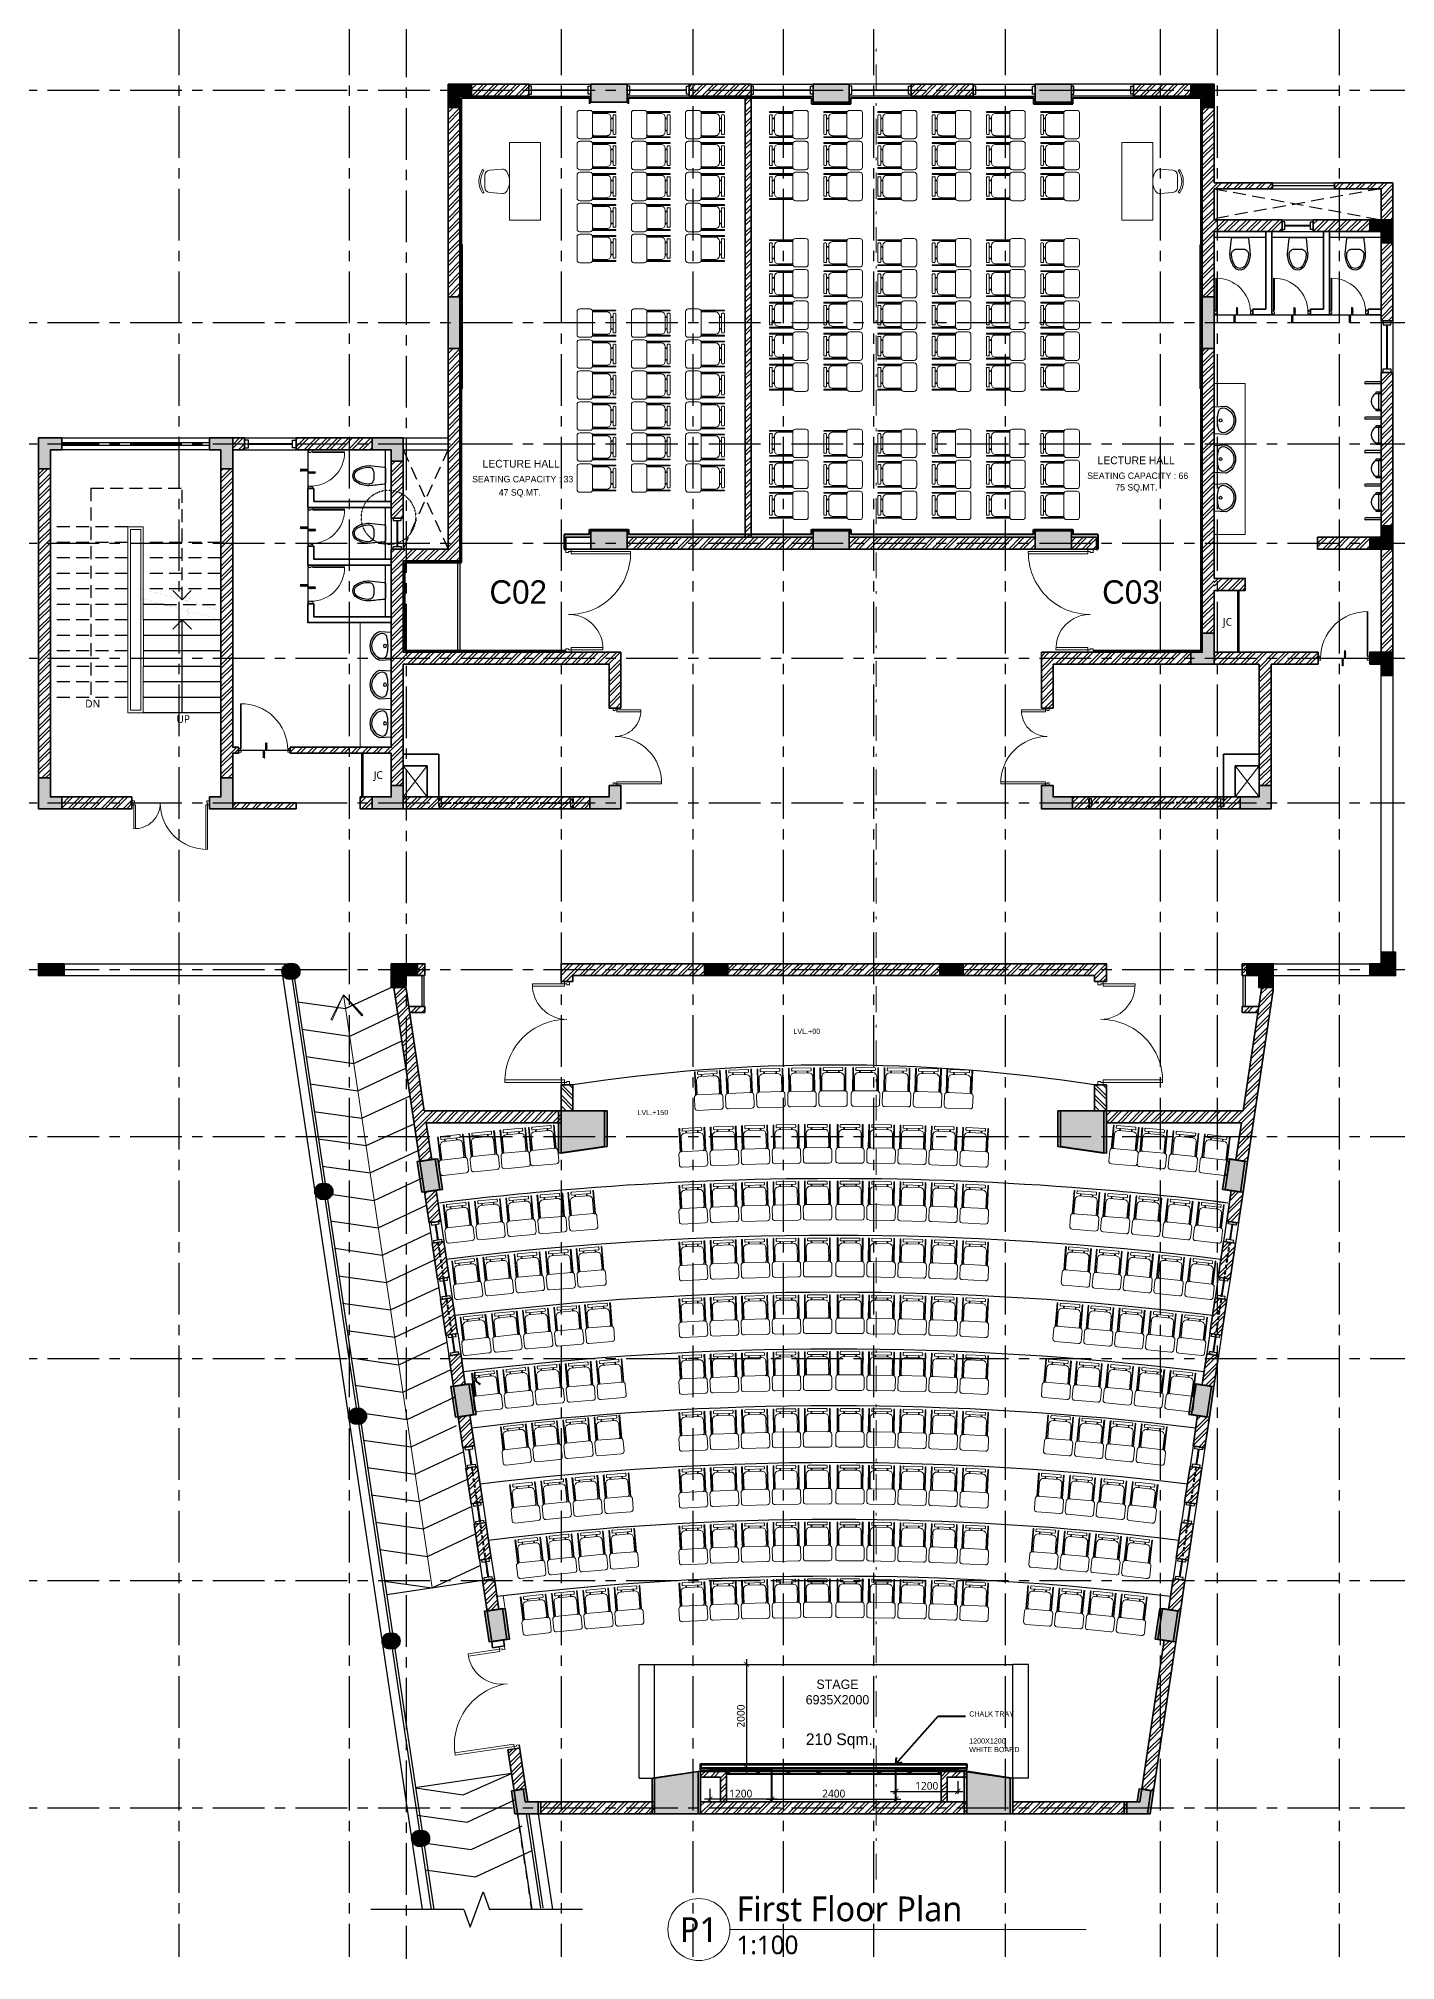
# Model space of a CAD drawing. Header units: millimetres. Extents: x 235412 to 469227, y 103223 to 235913.
# Drawn here: x 339727 to 365998, y 194988 to 232209 of the extents above; entities that cross this region are included whole.
import ezdxf
from ezdxf.enums import TextEntityAlignment as Align

# ---------------------------------------------------------------- set-up
doc = ezdxf.new("R2010")
doc.units = ezdxf.units.MM
doc.header["$MEASUREMENT"] = 0
doc.header["$PDMODE"] = 67
for name, pattern in [('ACAD_ISO05W100', [36, 24, -3, 0, -3, 0, -3, 0, -3]), ('CENTER', [2, 1.25, -0.25, 0.25, -0.25]), ('Dash', [6, 3, -3]), ('Dash dot', [21, 10, -5, 1, -5]), ('DASHED2', [0.375, 0.25, -0.125]), ('HIDDEN', [0.375, 0.25, -0.125])]:
    doc.linetypes.add(name, pattern=pattern)
for name, color, linetype, lineweight in [('A- Ground line', 60, 'Continuous', 40), ('A-Detail Lines', 8, 'Continuous', 25), ('A-Door', 4, 'Continuous', 9), ('A-DTLS-Fine Elevation', 5, 'Continuous', 25), ('A-DTLS-Frame Members', 3, 'Continuous', 25), ('A-Wall Sec', 1, 'Continuous', 30), ('Ann_TitleBlock 2', 5, 'Continuous', 25), ('Anno_Tittleblock', 5, 'Continuous', 13), ('column hatch', 12, 'Continuous', 5), ('dim', 251, 'Continuous', 5), ('elevation', 4, 'Continuous', 13), ('FLOOR', 41, 'Continuous', 5), ('S-Concrete', 40, 'Continuous', 30), ('Section lines', 8, 'Continuous', 13), ('STAIR', 3, 'Continuous', 9), ('TAGS 2', 30, 'Continuous', 9), ('text', 7, 'Continuous', 9)]:
    doc.layers.add(name, color=color, linetype=linetype, lineweight=lineweight)
for name, color, linetype in [('A-Anno-Dims', 7, 'Continuous'), ('A-Anno-Grid Lines', 162, 'Continuous'), ('A-Elevation', 4, 'Continuous'), ('A-Railing', 4, 'Continuous'), ('A-Sanitory', 181, 'Continuous'), ('A-Steps', 3, 'Continuous'), ('A-Wall Patt', 8, 'Continuous'), ('A-Window', 4, 'Continuous'), ('Anno_Frames', 7, 'Continuous'), ('Anno_Labels', 7, 'Continuous'), ('E-Boards', 212, 'Continuous'), ('S-Conc Patt', 9, 'Continuous')]:
    doc.layers.add(name, color=color, linetype=linetype)
for name, color, linetype, lineweight, true_color in [('Acoustic panelling', 7, 'Continuous', 40, 0xe00000), ('frntr', 32, 'Continuous', 9, 0xbd5e00), ('I-Furniture', 32, 'Continuous', 15, 0xbd5e00), ('WALL BOARDS', 7, 'Continuous', 5, 0xe018f7)]:
    doc.layers.add(name, color=color, linetype=linetype, lineweight=lineweight, true_color=true_color)
doc.styles.add('IIITD @ 100', font='trebuc.ttf', dxfattribs={"height": 210})
doc.styles.get("Standard").update_dxf_attribs({"font": 'trebuc.ttf'})
doc.styles.add('TITLE', font='swissel.ttf', dxfattribs={"height": 4.3})
doc.dimstyles.new('IIITD_WD_L @ 100', dxfattribs={"dimscale": 100, "dimtxt": 2.5, "dimasz": 1, "dimexe": 0.5, "dimexo": 0.25, "dimgap": 0.3, "dimtad": 1, "dimdec": 0, "dimrnd": 1, "dimzin": 0, "dimdsep": 46, "dimtxsty": 'Standard', "dimblk": 'ARCHTICK', "dimcen": 0.2, "dimdle": 1, "dimclrd": 8, "dimclre": 9, "dimadec": 0, "dimazin": 0, "dimtfac": 1, "dimtdec": 0, "dimtofl": 0, "dimtmove": 0, "dimatfit": 0, "dimfxl": 2, "dimfxlon": 1, "dimtolj": 1, "dimtzin": 0, "dimlwd": -1, "dimlwe": -1, "dimarcsym": 0})
pattern_1 = [(45, (-81013.17, 361424.95), (-106.066017, 106.066017), []), (45, (-80942.46, 361424.95), (-106.066017, 106.066017), [])]
pattern_2 = [(45, (-81021.27, 361426.16), (-106.066017, 106.066017), []), (45, (-80950.56, 361426.16), (-106.066017, 106.066017), [])]
pattern_3 = [(45, (390649.85, 105597.43), (-106.06602, 106.06602), []), (45, (390720.56, 105597.43), (-106.06602, 106.06602), [])]
pattern_4 = [(45, (347121.91, 214223.69), (-106.066, 106.066), []), (45, (347192.62, 214223.69), (-106.066, 106.066), [])]
pattern_5 = [(45, (390649.85, 105597.43), (-106.06602, 106.06602), []), (45, (390720.56, 105597.43), (-106.06602, 106.06602), [])]
pattern_6 = [(45, (427803.13, 105597.43), (-106.06602, 106.06602), []), (45, (427873.84, 105597.43), (-106.06602, 106.06602), [])]
pattern_7 = [(45, (427752.41, 105597.43), (-106.06602, 106.06602), []), (45, (427823.12, 105597.43), (-106.06602, 106.06602), [])]
pattern_8 = [(45, (-81071.99, 482182.7), (-106.066017, 106.066017), []), (45, (-81001.28, 482182.7), (-106.066017, 106.066017), [])]
pattern_9 = [(45, (-81071.25, 482412.7), (-106.066017, 106.066017), []), (45, (-81000.54, 482412.7), (-106.066017, 106.066017), [])]

msp = doc.modelspace()

# ---------------------------------------------------------------- texts
at = {"layer": 'TAGS 2', "style": 'IIITD @ 100'}
for s, insert, char_height, width, attachment_point in [('{\\fCentury Gothic|b0|i0|c0|p34;LECTURE HALL}', (360977.3, 224038.3), 150, 2420.359, 5), ('{\\fCentury Gothic|b0|i0|c0|p34;SEATING CAPACITY : 33}', (349101.4, 223674.2), 126, 2128.089, 5), ('{\\fCentury Gothic|b0|i0|c0|p34;LECTURE HALL}', (349071.9, 223972.7), 150, 2420.359, 5), ('{\\fCentury Gothic|b0|i0|c0|p34;SEATING CAPACITY : 66}', (361006.8, 223739.9), 126, 2128.089, 5), ('{\\fCentury Gothic|b0|i0|c0|p34;47 SQ.MT.}', (349045.3, 223401.1), 126, 1757.849, 5), ('{\\fCentury Gothic|b0|i0|c0|p34;75 SQ.MT.}', (360980.7, 223500.9), 126, 1757.849, 5), ('{\\fCentury Gothic|b0|i0|c0|p34;C02}', (349015, 221486.6), 453.6, 8486.332, 5), ('{\\fCentury Gothic|b0|i0|c0|p34;C03}', (360875.5, 221486.6), 453.6, 8486.332, 5), ('{\\fCentury Gothic|b0|i0|c0|p34;LVL.+00}', (354342, 213033.4), 100, 2150.974, 1), ('{\\fCentury Gothic|b0|i0|c0|p34;LVL.+150}', (351323.5, 211460.4), 100, 2150.974, 1), ('{\\fCentury Gothic|b0|i0|c0|p34;STAGE \\P6935X2000}', (355195.2, 200187.4), 180, 2904.43, 5), ('{\\fCentury Gothic|b0|i0|c0|p34;CHALK TRAY}', (357744.8, 199813.7), 100, 2150.974, 1), ('{\\fCentury Gothic|b0|i0|c0|p34;210 Sqm.}', (355230.6, 199239.7), 226.8, 4243.166, 5), ('{\\fCentury Gothic|b0|i0|c0|p34;1200X1200 \\PWHITE BOARD}', (357744.8, 199290.9), 100, 2150.974, 1)]:
    msp.add_mtext(s, dxfattribs=dict(at, insert=insert, char_height=char_height, width=width, attachment_point=attachment_point))

# ---------------------------------------------------------------- blocks, each defined once
blk = doc.blocks.new('400 side opening shuuttered')
at = {"layer": 'A-Window', "color": 2, "lineweight": 40}
blk.add_line((-42426, 98202), (-42381, 97905), dxfattribs=at)
at = {"layer": 'A-Window'}
for points in [[(-42319, 98268), (-42260, 97872)], [(-42547, 98234), (-42488, 97838)], [(-42507, 98240), (-42500, 98191), (-42351, 98213), (-42359, 98262)], [(-42448, 97844), (-42455, 97894), (-42307, 97916), (-42300, 97867)]]:
    blk.add_lwpolyline(points, dxfattribs=at)
blk = doc.blocks.new('Col BIG')
at = {"layer": 'S-Concrete'}
blk.add_lwpolyline([(430436, -150129), (431326, -150129), (431326, -150816), (430436, -150949)], close=True, dxfattribs=at)
blk = doc.blocks.new('Upper WINDOW')
at = {"layer": 'A-Window', "color": 2, "linetype": 'DASHED2', "lineweight": 40, "ltscale": 300}
blk.add_line((-18120, 103110), (-18489, 100637), dxfattribs=at)
for points in [[(-18226, 103176), (-17999, 103142)], [(-18383, 100571), (-18610, 100605)]]:
    blk.add_lwpolyline(points, dxfattribs=at)
at = {"layer": 'A-Window'}
for points in [[(-18038, 103148), (-18046, 103099), (-18194, 103121), (-18187, 103171)], [(-18423, 100577), (-18415, 100626), (-18564, 100649), (-18571, 100599)]]:
    blk.add_lwpolyline(points, dxfattribs=at)
blk = doc.blocks.new('Big Door Garbage')
at = {"layer": 'A-Door', "color": 5, "lineweight": 18}
for p, q in [((-12550, 128778), (-12500, 128778)), ((-12550, 128703), (-12550, 128778)), ((-12550, 128703), (-12515, 128703)), ((-12515, 128738), (-12500, 128738)), ((-12515, 128703), (-12515, 128738)), ((-12515, 128703), (-12515, 128239)), ((-12480, 128703), (-12515, 128703)), ((-12500, 128778), (-12500, 128738)), ((-12480, 128703), (-12480, 128239)), ((-11120, 128703), (-11085, 128703)), ((-11120, 128703), (-11120, 127838)), ((-11100, 128778), (-11100, 128738)), ((-11050, 128778), (-11100, 128778)), ((-11085, 128738), (-11100, 128738)), ((-11085, 128703), (-11085, 128738)), ((-11050, 128703), (-11085, 128703)), ((-11085, 128703), (-11085, 127838))]:
    blk.add_line(p, q, dxfattribs=at)
blk.add_lwpolyline([(-11050, 128778), (-11050, 128703)], dxfattribs=at)
at = {"layer": 'A-Door', "lineweight": 18}
for centre, radius, start, end in [((-12499, 128738), 499, 268.1474, 0), ((-11101, 128738), 900, 180, 271.0475)]:
    blk.add_arc(centre, radius, start, end, dxfattribs=at)
blk = doc.blocks.new('A$C24EB465D')
at = {"layer": 'I-Furniture'}
for p, q in [((-770, 471), (-770, 456)), ((-320, 471), (-770, 471)), ((-770, 456), (-320, 456)), ((-770, 43), (-770, 399)), ((-727, 411), (-757, 411)), ((-715, 43), (-715, 399)), ((-598, 437), (-598, 456)), ((-598, 456), (-581, 456)), ((-320, 437), (-598, 437)), ((-598, 437), (-581, 437)), ((-581, 437), (-581, 456)), ((-440, 437), (-440, 456)), ((-440, 456), (-425, 456)), ((-440, 437), (-425, 437)), ((-425, 437), (-425, 456)), ((-320, -3), (-320, 445)), ((-269, 496), (-70, 496)), ((-20, 445), (-20, -3)), ((-727, 31), (-757, 31)), ((-674, 342), (-715, 342)), ((-674, 329), (-715, 329)), ((-674, 113), (-715, 113)), ((-674, 101), (-715, 101)), ((-674, 82), (-674, 361)), ((-674, 101), (-674, 113)), ((-345, 5), (-598, 5)), ((-598, 5), (-598, -14)), ((-598, 5), (-581, 5)), ((-581, 5), (-581, -14)), ((-440, 5), (-440, -14)), ((-440, 5), (-425, 5)), ((-425, 5), (-425, -14)), ((-770, -29), (-770, -14)), ((-770, -14), (-320, -14)), ((-320, -29), (-770, -29)), ((-598, -14), (-581, -14)), ((-440, -14), (-425, -14)), ((-70, -54), (-269, -54))]:
    blk.add_line(p, q, dxfattribs=at)
for centre, radius, start, end in [((-757, 399), 12.7, 90, 180), ((-727, 399), 12.7, 0, 90), ((-598, 361), 76.2, 90, 180), ((-269, 445), 50.8, 90, 180), ((-70, 445), 50.8, 0, 90), ((-757, 43), 12.7, 180, 270), ((-727, 43), 12.7, 270, 0), ((-598, 82), 76.2, 180, 270), ((-345, 31), 25.4, 270, 0), ((-269, -3), 50.8, 180, 270), ((-70, -3), 50.8, 270, 0)]:
    blk.add_arc(centre, radius, start, end, dxfattribs=at)
blk = doc.blocks.new('View Tag')
blk.add_circle((0, 0), 3)
at = {"layer": 'Anno_Labels'}
for tag, height, p in [('VIEW_NAME', 2.4, (3.64, 2)), ('VIEW_SCALE', 1.8, (3.64, -1.48))]:
    blk.add_attdef(tag, text='', height=height, dxfattribs=at).set_placement(p, align=Align.MIDDLE_LEFT)
blk.add_attdef('VIEW_TYPE', text='', height=2.4, dxfattribs=at).set_placement((0, 0), align=Align.MIDDLE_CENTER)
blk = doc.blocks.new('_ArchTick')
at = {"color": 0, "linetype": 'ByBlock', "const_width": 0.15}
blk.add_lwpolyline([(-0.5, -0.5), (0.5, 0.5)], dxfattribs=at)
blk = doc.blocks.new('*D50')
at = {"layer": 'A-Anno-Dims', "color": 9, "transparency": 16777216}
for p, q in [((353356, 200723), (353482, 200723)), ((353356, 198723), (353482, 198723))]:
    blk.add_line(p, q, dxfattribs=at)
at = {"layer": 'A-Anno-Dims', "color": 8, "transparency": 16777216}
blk.add_line((353432, 200823), (353432, 198623), dxfattribs=at)
at = {"layer": 'Defpoints', "color": 0, "transparency": 16777216}
for p in [(353331, 200723), (353331, 198723), (353432, 198723)]:
    blk.add_point(p, dxfattribs=at)
at = {"layer": 'A-Anno-Dims', "color": 8, "transparency": 16777216, "xscale": 100, "yscale": 100, "zscale": 100}
for p, rotation in [((353432, 200723), 90), ((353432, 198723), 270)]:
    blk.add_blockref('_ArchTick', p, dxfattribs=dict(at, rotation=rotation))
at = {"layer": 'A-Anno-Dims', "color": 0, "transparency": 16777216, "insert": (353325, 199723), "char_height": 150, "attachment_point": 5, "rotation": 90}
blk.add_mtext('\\A1;2000', dxfattribs=at)
blk = doc.blocks.new('_Open90')
at = {"color": 0, "linetype": 'ByBlock', "lineweight": -2}
for p, q in [((0, 0), (-1, 0)), ((-0.5, 0.5), (0, 0)), ((0, 0), (-0.5, -0.5))]:
    blk.add_line(p, q, dxfattribs=at)
blk = doc.blocks.new('*D52')
at = {"layer": 'A-Anno-Dims', "color": 8, "transparency": 16777216}
blk.add_line((353823, 198113), (356423, 198113), dxfattribs=at)
at = {"layer": 'A-Anno-Dims', "color": 9, "transparency": 16777216}
for p, q in [((353923, 198278), (353923, 198063)), ((356323, 198278), (356323, 198063))]:
    blk.add_line(p, q, dxfattribs=at)
at = {"layer": 'Defpoints', "color": 0, "transparency": 16777216}
for p in [(353923, 198303), (356323, 198303), (356323, 198113)]:
    blk.add_point(p, dxfattribs=at)
at = {"layer": 'A-Anno-Dims', "color": 8, "transparency": 16777216, "xscale": 100, "yscale": 100, "zscale": 100, "rotation": 180}
blk.add_blockref('_ArchTick', (353923, 198113), dxfattribs=at)
at = {"layer": 'A-Anno-Dims', "color": 8, "transparency": 16777216, "xscale": 100, "yscale": 100, "zscale": 100}
blk.add_blockref('_ArchTick', (356323, 198113), dxfattribs=at)
at = {"layer": 'A-Anno-Dims', "color": 0, "transparency": 16777216, "insert": (355123, 198220), "char_height": 150, "attachment_point": 5}
blk.add_mtext('\\A1;2400', dxfattribs=at)
blk = doc.blocks.new('*D53')
at = {"layer": 'A-Anno-Dims', "color": 8, "transparency": 16777216}
blk.add_line((354023, 198113), (352623, 198113), dxfattribs=at)
at = {"layer": 'A-Anno-Dims', "color": 9, "transparency": 16777216}
for p, q in [((352723, 198313), (352723, 198063)), ((353923, 198278), (353923, 198063))]:
    blk.add_line(p, q, dxfattribs=at)
at = {"layer": 'Defpoints', "color": 0, "transparency": 16777216}
for p in [(352723, 198710), (352723, 198113), (353923, 198303)]:
    blk.add_point(p, dxfattribs=at)
at = {"layer": 'A-Anno-Dims', "color": 8, "transparency": 16777216, "xscale": 100, "yscale": 100, "zscale": 100, "rotation": 180}
blk.add_blockref('_ArchTick', (352723, 198113), dxfattribs=at)
at = {"layer": 'A-Anno-Dims', "color": 8, "transparency": 16777216, "xscale": 100, "yscale": 100, "zscale": 100}
blk.add_blockref('_ArchTick', (353923, 198113), dxfattribs=at)
at = {"layer": 'A-Anno-Dims', "color": 0, "transparency": 16777216, "insert": (353323, 198220), "char_height": 150, "attachment_point": 5}
blk.add_mtext('\\A1;1200', dxfattribs=at)
blk = doc.blocks.new('*D51')
at = {"layer": 'A-Anno-Dims', "color": 9, "transparency": 16777216}
for p, q in [((356323, 198429), (356323, 198214)), ((357523, 198464), (357523, 198214))]:
    blk.add_line(p, q, dxfattribs=at)
at = {"layer": 'A-Anno-Dims', "color": 8, "transparency": 16777216}
blk.add_line((356223, 198264), (357623, 198264), dxfattribs=at)
at = {"layer": 'Defpoints', "color": 0, "transparency": 16777216}
for p in [(356323, 198454), (357523, 198710), (357523, 198264)]:
    blk.add_point(p, dxfattribs=at)
at = {"layer": 'A-Anno-Dims', "color": 8, "transparency": 16777216, "xscale": 100, "yscale": 100, "zscale": 100, "rotation": 180}
blk.add_blockref('_ArchTick', (356323, 198264), dxfattribs=at)
at = {"layer": 'A-Anno-Dims', "color": 8, "transparency": 16777216, "xscale": 100, "yscale": 100, "zscale": 100}
blk.add_blockref('_ArchTick', (357523, 198264), dxfattribs=at)
at = {"layer": 'A-Anno-Dims', "color": 0, "transparency": 16777216, "insert": (356923, 198370), "char_height": 150, "attachment_point": 5}
blk.add_mtext('\\A1;1200', dxfattribs=at)
blk = doc.blocks.new('ABL_Door_S - 750 x 2100-5-3 Second Floor Lvl')
at = {"layer": 'A-Door', "color": 5, "lineweight": 18}
for p, q in [((-375, 37.5), (-325, 37.5)), ((-375, -37.5), (-375, 37.5)), ((-325, 37.5), (-325, -2.5)), ((325, 37.5), (325, -2.5)), ((375, 37.5), (325, 37.5)), ((375, -37.5), (375, 37.5)), ((-375, -37.5), (-340, -37.5)), ((-340, -2.5), (-325, -2.5)), ((-340, -37.5), (-340, -2.5)), ((-340, -37.5), (-340, -652.3)), ((-325, -37.5), (-340, -37.5)), ((-325, -37.5), (-325, -652.5)), ((340, -2.5), (325, -2.5)), ((340, -37.5), (340, -2.5)), ((375, -37.5), (340, -37.5))]:
    blk.add_line(p, q, dxfattribs=at)
at = {"layer": 'A-Door', "lineweight": 18}
blk.add_arc((-325, -2.5), 650, 268.67767, 0, dxfattribs=at)
blk = doc.blocks.new('Toil Hostel1')
at = {"color": 0, "linetype": 'ByBlock'}
blk.add_lwpolyline([(115, -477), (115, 523)], dxfattribs=at)
for points in [[(430, 218), (137, 188, 0.384412), (115, 163), (115, -117, 0.383904), (137, -142, 0.001434), (429, -172, 0.140641), (675, -102, 0.259738), (745, 23, 0.259738), (675, 148, 0.139471)], [(340, 88), (340, -42, 0.422961), (443, -142, 0.13189), (659, -77, 0.259738), (715, 23, 0.259738), (659, 123, 0.13189), (443, 188, 0.422961)]]:
    blk.add_lwpolyline(points, format="xyb", close=True, dxfattribs=at)
blk.add_arc((431, -147), 25, 264.2811, 270.16, dxfattribs=at)
blk = doc.blocks.new('M_Urinal-Wall-3_6-lower gf0')
for p, q in [((-261, 159), (-287, 159)), ((-287, 159), (-287, 57)), ((-287, 57), (69, 57)), ((-261, 159), (-261, 57)), ((43, 104), (-261, 104)), ((-261, 104), (-261, 57)), ((69, 159), (43, 159)), ((43, 159), (43, 57)), ((43, 57), (43, 104)), ((69, 57), (69, 159))]:
    blk.add_line(p, q)
blk.add_arc((-109, 68), 178, 31.0027, 148.9973)
blk = doc.blocks.new('DROP')
at = {"layer": 'A-Detail Lines'}
h = blk.add_hatch(dxfattribs=at)
h.set_pattern_fill('ANSI31', color=256, scale=100, angle=-90, style=0)
h.set_pattern_definition([(45, (-30796.783, -8736.205), (8.838835, -8.838835), [])])
h.paths.add_polyline_path([(-46, 0), (-46, -147), (-75, -147), (-75, 0)])
h.paths.add_polyline_path([(0, 147), (0, 0), (-30, 0), (-30, 147)])
for p, q in [((-46, -147), (-46, 0)), ((0, 0), (0, 148))]:
    blk.add_line(p, q, dxfattribs=at)
blk = doc.blocks.new('win 900')
at = {"layer": 'A-Window', "color": 2, "lineweight": 30}
blk.add_line((430344, -130219), (431444, -130219), dxfattribs=at)
at = {"layer": 'A-Window'}
for points in [[(430294, -130104), (431494, -130104)], [(430294, -130294), (430344, -130294), (430344, -130144), (430294, -130144)], [(431494, -130294), (431444, -130294), (431444, -130144), (431494, -130144)], [(430294, -130334), (431494, -130334)]]:
    blk.add_lwpolyline(points, dxfattribs=at)
blk = doc.blocks.new('Win Ven 600')
at = {"layer": 'A-Window', "color": 2, "lineweight": 40}
blk.add_line((511329, 18865), (511829, 18865), dxfattribs=at)
at = {"layer": 'A-Window'}
for points in [[(511279, 18980), (511879, 18980)], [(511279, 18790), (511329, 18790), (511329, 18940), (511279, 18940)], [(511279, 18750), (511879, 18750)], [(511879, 18790), (511829, 18790), (511829, 18940), (511879, 18940)]]:
    blk.add_lwpolyline(points, dxfattribs=at)
blk = doc.blocks.new('Win 1250')
at = {"layer": 'A-Window', "color": 2, "lineweight": 40}
blk.add_line((510449, 21610), (511299, 21610), dxfattribs=at)
at = {"layer": 'A-Window'}
for points in [[(510374, 21725), (511374, 21725)], [(510374, 21535), (510449, 21535), (510449, 21685), (510374, 21685)], [(511374, 21535), (511299, 21535), (511299, 21685), (511374, 21685)], [(510374, 21495), (511374, 21495)]]:
    blk.add_lwpolyline(points, dxfattribs=at)
blk = doc.blocks.new('ABL_Door_S - 1000 x 2100-11-3 Second Floor Lvl')
at = {"layer": 'A-Door', "color": 5}
for p, q in [((-500, 37.5), (-450, 37.5)), ((-500, -37.5), (-500, 37.5)), ((-450, 37.5), (-450, -2.5)), ((450, 37.5), (450, -2.5)), ((500, 37.5), (450, 37.5)), ((500, -37.5), (500, 37.5)), ((-500, -37.5), (-465, -37.5)), ((-465, -2.5), (-450, -2.5)), ((-465, -37.5), (-465, -2.5)), ((-450, -37.5), (-465, -37.5)), ((465, -2.5), (450, -2.5)), ((465, -37.5), (465, -2.5)), ((500, -37.5), (465, -37.5))]:
    blk.add_line(p, q, dxfattribs=at)
at = {"layer": 'A-Door', "color": 5, "lineweight": 18}
for p, q in [((-465, -37.5), (-465, -902.4)), ((-450, -37.5), (-450, -902.5))]:
    blk.add_line(p, q, dxfattribs=at)
at = {"layer": 'A-Door'}
blk.add_arc((-450, -2.5), 900, 269.04503, 0, dxfattribs=at)
blk = doc.blocks.new('basin13_pl')
for points in [[(-412, -2, -0.32431), (-229, 275, -0.074195), (-226, 276), (0, 262), (0, -262), (-223, -275, -0.082611), (-232, -273, -0.313325), (-412, -2)], [(-382, 1, -0.373947), (-169, 245, -0.252869), (-89, 186, -0.078211), (-63, 1, -0.070813), (-89, -186, -0.2542), (-169, -244, -0.371653), (-382, 1)]]:
    blk.add_lwpolyline(points, format="xyb", close=True)
at = {"lineweight": -2}
blk.add_circle((-122, 1), 28.8, dxfattribs=at)
blk = doc.blocks.new('Stair A l')
at = {"layer": 'A-Detail Lines', "linetype": 'DASHED2', "ltscale": 1000}
for p, q in [((422744, -266363), (418694, -266363)), ((422744, -266363), (422744, -268130)), ((420586, -268130), (420766, -267950)), ((420586, -268130), (420766, -268311)), ((420586, -268130), (422744, -268130))]:
    blk.add_line(p, q, dxfattribs=at)
at = {"layer": 'A-Detail Lines'}
for p, q in [((420194, -268130), (420014, -267950)), ((418394, -268130), (420194, -268130)), ((420194, -268130), (420014, -268310))]:
    blk.add_line(p, q, dxfattribs=at)
at = {"layer": 'A-Steps', "linetype": 'DASHED2', "ltscale": 1000}
for p, q in [((418694, -267080), (418694, -265580)), ((418994, -267080), (418994, -265580)), ((419294, -267080), (419294, -265580)), ((419594, -267080), (419594, -265580)), ((419894, -267080), (419894, -265580)), ((420194, -267080), (420194, -265580)), ((420494, -267080), (420494, -265580)), ((420794, -267080), (420794, -265580)), ((421094, -267080), (421094, -265580)), ((421394, -267080), (421394, -265580)), ((421694, -267080), (421694, -265580)), ((421994, -267080), (421994, -265580)), ((420794, -268881), (420794, -267380)), ((421094, -268881), (421094, -267380)), ((421394, -268881), (421394, -267380)), ((421694, -268881), (421694, -267380)), ((420494, -267775), (420494, -268847))]:
    blk.add_line(p, q, dxfattribs=at)
at = {"layer": 'A-Steps'}
for p, q in [((418394, -268880), (418394, -267380)), ((418994, -268880), (418994, -267380)), ((419294, -268880), (419294, -267380)), ((419594, -268880), (419594, -267380)), ((419894, -268881), (419894, -267380)), ((420194, -268881), (420194, -267380)), ((420494, -267775), (420494, -267380))]:
    blk.add_line(p, q, dxfattribs=at)
blk.add_lwpolyline([(418694, -268880), (418694, -267380)], dxfattribs=at)
at = {"layer": 'elevation'}
blk.add_lwpolyline([(420194, -267381), (418394, -267380), (418394, -267080), (421994, -267080), (421994, -267380), (420194, -267380)], dxfattribs=at)
blk.add_lwpolyline([(421944, -267331), (418444, -267330), (418444, -267130), (421944, -267130)], close=True, dxfattribs=at)
at = {"layer": 'STAIR', "color": 5, "const_width": 1}
for points in [[(420622, -267293), (420376, -268218), (420448, -268267), (420278, -268230), (420359, -268284), (420184, -268920)], [(420809, -267293), (420563, -268218), (420634, -268267), (420464, -268230), (420545, -268284), (420370, -268920)]]:
    blk.add_lwpolyline(points, dxfattribs=at)
at = {"layer": 'A-Detail Lines', "char_height": 150, "width": 486.62, "attachment_point": 1, "rotation": 270, "style": 'IIITD @ 100'}
for s, insert in [('DN', (418648, -266255)), ('UP', (418348, -268022))]:
    blk.add_mtext(s, dxfattribs=dict(at, insert=insert))
blk = doc.blocks.new('Sttruct Acad')
at = {"layer": 'S-Conc Patt'}
for points in [[(521039, -130104), (521489, -130104), (521489, -130334), (521269, -130334), (521269, -130554), (521039, -130554)], [(523804, -130454), (523804, -130104), (524504, -130104), (524504, -130454)], [(528104, -130454), (528104, -130104), (528804, -130104), (528804, -130454)], [(532404, -130454), (532404, -130104), (533104, -130104), (533104, -130454)], [(535419, -130104), (535869, -130104), (535869, -130554), (535639, -130554), (535639, -130334), (535419, -130334)], [(539329, -132727), (538879, -132727), (538879, -132957), (539099, -132957), (539099, -133177), (539329, -133177)], [(513559, -136954), (513109, -136954), (513109, -137554), (513339, -137554), (513339, -137184), (513559, -137184)], [(516869, -136954), (516419, -136954), (516419, -137184), (516639, -137184), (516639, -137554), (516869, -137554)], [(538879, -138874), (538879, -139104), (539329, -139104), (539329, -138654), (539099, -138654), (539099, -138874)], [(538879, -141334), (538879, -141104), (539329, -141104), (539329, -141554), (539099, -141554), (539099, -141334)], [(513559, -143904), (513339, -143904), (513339, -143534), (513109, -143534), (513109, -144134), (513559, -144134)], [(516869, -143534), (516639, -143534), (516639, -143904), (516419, -143904), (516419, -144134), (516869, -144134)], [(519939, -143684), (519939, -143904), (519569, -143904), (519569, -144134), (520169, -144134), (520169, -143684)], [(524154, -143684), (524154, -143904), (523784, -143904), (523784, -144134), (524384, -144134), (524384, -143684)], [(538879, -147134), (538879, -147364), (539329, -147364), (539329, -146914), (539099, -146914), (539099, -147134)], [(513559, -147134), (513559, -147364), (513109, -147364), (513109, -147134)], [(517821, -147282, 1), (518121, -147282, 1)], [(520169, -147364), (520399, -147364), (520399, -147134), (519939, -147134), (519939, -147594), (520169, -147594)], [(536731, -147364), (536501, -147364), (536501, -147134), (536961, -147134), (536961, -147594), (536731, -147594)], [(523177, -149984), (524067, -149984), (524067, -150672), (523177, -150805)], [(533731, -149984), (532841, -149984), (532841, -150672), (533731, -150805)], [(520878, -151508), (520789, -150915), (520443, -150966), (520532, -151560)], [(536030, -151508), (536119, -150915), (536465, -150966), (536376, -151560)], [(518458, -151544, 1), (518758, -151544, 1)], [(521440, -155268), (521529, -155861), (521182, -155913), (521094, -155319)], [(535468, -155268), (535379, -155861), (535726, -155913), (535814, -155319)], [(519109, -155897, 1), (519409, -155897, 1)], [(522091, -159620), (522179, -160214), (521833, -160266), (521744, -159672)], [(534817, -159620), (534729, -160214), (535075, -160266), (535164, -159672)], [(519760, -160250, 1), (520060, -160250, 1)], [(525876, -163594), (524986, -163594), (524986, -162907), (525876, -162774)], [(531032, -163594), (531922, -163594), (531922, -162907), (531032, -162774)], [(522264, -163149), (522492, -163115), (522529, -163364), (522781, -163364), (522781, -163594), (522331, -163594)], [(534644, -163149), (534416, -163115), (534379, -163364), (534127, -163364), (534127, -163594), (534577, -163594)], [(520331, -164073, 1), (520631, -164073, 1)]]:
    blk.add_hatch(color=256, dxfattribs=at).paths.add_polyline_path(points)
for points in [[(521039, -134219), (521269, -134219), (521269, -135219), (521039, -135219)], [(535639, -134219), (535869, -134219), (535869, -135219), (535639, -135219)], [(519569, -136954), (520169, -136954), (520169, -137404), (519939, -137404), (519939, -137184), (519569, -137184)], [(524504, -138754), (524504, -139104), (523804, -139104), (523804, -138754)], [(528804, -138754), (528804, -139104), (528104, -139104), (528104, -138754)], [(533104, -138754), (533104, -139104), (532404, -139104), (532404, -138754)], [(535419, -141104), (535639, -141104), (535639, -140734), (535869, -140734), (535869, -141334), (535419, -141334)], [(532754, -143684), (532754, -143904), (533124, -143904), (533124, -144134), (532524, -144134), (532524, -143684)], [(536739, -143684), (536739, -143904), (536369, -143904), (536369, -144134), (536969, -144134), (536969, -143684)]]:
    blk.add_hatch(color=256, dxfattribs=at).paths.add_polyline_path(points, flags=17)
at = {"layer": 'S-Concrete'}
for points in [[(521039, -130104), (521489, -130104), (521489, -130334), (521269, -130334), (521269, -130554), (521039, -130554), (521039, -130104)], [(535419, -130104), (535869, -130104), (535869, -130554), (535639, -130554), (535639, -130334), (535419, -130334), (535419, -130104)], [(538879, -132727), (539329, -132727), (539329, -133177), (539099, -133177), (539099, -132957), (538879, -132957), (538879, -132727)], [(513109, -137554), (513339, -137554), (513339, -137184), (513559, -137184), (513559, -136954), (513109, -136954), (513109, -137554)], [(516869, -137554), (516639, -137554), (516639, -137184), (516419, -137184), (516419, -136954), (516869, -136954), (516869, -137554)], [(519569, -136954), (520169, -136954), (520169, -137404), (519939, -137404), (519939, -137184), (519569, -137184), (519569, -136954)], [(538879, -138874), (538879, -139104), (539329, -139104), (539329, -138654), (539099, -138654), (539099, -138874), (538879, -138874)], [(535419, -141104), (535639, -141104), (535639, -140734), (535869, -140734), (535869, -141334), (535419, -141334), (535419, -141104)], [(538879, -141334), (538879, -141104), (539329, -141104), (539329, -141554), (539099, -141554), (539099, -141334), (538879, -141334)], [(513109, -143534), (513339, -143534), (513339, -143904), (513559, -143904), (513559, -144134), (513109, -144134), (513109, -143534)], [(516869, -143534), (516639, -143534), (516639, -143904), (516419, -143904), (516419, -144134), (516869, -144134), (516869, -143534)], [(519939, -143684), (519939, -143904), (519569, -143904), (519569, -144134), (520169, -144134), (520169, -143684), (519939, -143684)], [(524154, -143684), (524154, -143904), (523784, -143904), (523784, -144134), (524384, -144134), (524384, -143684), (524154, -143684)], [(532754, -143684), (532754, -143904), (533124, -143904), (533124, -144134), (532524, -144134), (532524, -143684), (532754, -143684)], [(536739, -143684), (536739, -143904), (536369, -143904), (536369, -144134), (536969, -144134), (536969, -143684), (536739, -143684)], [(538879, -147134), (538879, -147364), (539329, -147364), (539329, -146914), (539099, -146914), (539099, -147134), (538879, -147134)], [(520169, -147364), (520399, -147364), (520399, -147134), (519939, -147134), (519939, -147594), (520169, -147594), (520169, -147364)], [(536731, -147364), (536501, -147364), (536501, -147134), (536961, -147134), (536961, -147594), (536731, -147594), (536731, -147364)], [(520878, -151508), (520789, -150915), (520443, -150966), (520532, -151560), (520878, -151508)], [(536030, -151508), (536119, -150915), (536465, -150966), (536376, -151560), (536030, -151508)], [(521440, -155268), (521529, -155861), (521182, -155913), (521094, -155319), (521440, -155268)], [(535468, -155268), (535379, -155861), (535726, -155913), (535814, -155319), (535468, -155268)], [(522091, -159620), (522179, -160214), (521833, -160266), (521744, -159672), (522091, -159620)], [(534817, -159620), (534729, -160214), (535075, -160266), (535164, -159672), (534817, -159620)], [(522264, -163149), (522492, -163115), (522529, -163364), (522781, -163364), (522781, -163594), (522331, -163594), (522264, -163149)], [(534644, -163149), (534416, -163115), (534379, -163364), (534127, -163364), (534127, -163594), (534577, -163594), (534644, -163149)]]:
    blk.add_lwpolyline(points, dxfattribs=at)
for points in [[(523804, -130454), (523804, -130104), (524504, -130104), (524504, -130454)], [(528104, -130454), (528104, -130104), (528804, -130104), (528804, -130454)], [(532404, -130454), (532404, -130104), (533104, -130104), (533104, -130454)], [(521039, -134219), (521269, -134219), (521269, -135219), (521039, -135219)], [(535639, -134219), (535869, -134219), (535869, -135219), (535639, -135219)], [(524504, -138754), (524504, -139104), (523804, -139104), (523804, -138754)], [(528804, -138754), (528804, -139104), (528104, -139104), (528104, -138754)], [(533104, -138754), (533104, -139104), (532404, -139104), (532404, -138754)], [(513559, -147134), (513559, -147364), (513109, -147364), (513109, -147134)]]:
    blk.add_lwpolyline(points, close=True, dxfattribs=at)
for centre in [(517971, -147282), (518608, -151544), (519259, -155897), (519910, -160250), (520481, -164073)]:
    blk.add_circle(centre, 150, dxfattribs=at)
blk.add_blockref('Col BIG', (92741, 145), dxfattribs=at)
at = {"layer": 'S-Concrete', "xscale": -1}
blk.add_blockref('Col BIG', (964167, 145), dxfattribs=at)
at = {"layer": 'S-Concrete', "rotation": 180}
blk.add_blockref('Col BIG', (956313, -313723), dxfattribs=at)
at = {"layer": 'S-Concrete', "xscale": -1, "rotation": 180}
blk.add_blockref('Col BIG', (100595, -313723), dxfattribs=at)
blk = doc.blocks.new('chair1')
for p, q in [((527, 224), (556, 243)), ((527, -224), (556, -243))]:
    blk.add_line(p, q)
blk.add_lwpolyline([(58, 204, -0.283804), (155, 253), (416, 230, -0.389031), (510, 127), (510, -127, -0.389031), (416, -230), (155, -253, -0.283804), (58, -204)], format="xyb")
for centre, radius, start, end in [((390, 0), 390, 148.3892, 211.6108), ((201, 0), 396, 325.6197, 34.3803), ((201, 0), 430, 325.6197, 34.3803)]:
    blk.add_arc(centre, radius, start, end)
blk = doc.blocks.new('Grid Head')
blk.add_circle((0, 0), 3)
at = {"layer": 'Anno_Labels'}
blk.add_attdef('GRID_NAME', text='', height=3, dxfattribs=at).set_placement((0, 0), align=Align.MIDDLE_CENTER)
blk = doc.blocks.new('*D25')
at = {"layer": 'A-Anno-Dims', "color": 9, "transparency": 16777216}
for p, q in [((1100, 1867), (1100, 1617)), ((0, 1667), (0, 1717))]:
    blk.add_line(p, q, dxfattribs=at)
at = {"layer": 'A-Anno-Dims', "color": 8, "transparency": 16777216}
blk.add_line((-100, 1667), (1200, 1667), dxfattribs=at)
at = {"layer": 'Defpoints', "color": 0, "transparency": 16777216}
for p in [(1100, 2290), (0, 1667), (1100, 1667)]:
    blk.add_point(p, dxfattribs=at)
at = {"layer": 'A-Anno-Dims', "color": 8, "transparency": 16777216, "xscale": 100, "yscale": 100, "zscale": 100, "rotation": 180}
blk.add_blockref('_ArchTick', (0, 1667), dxfattribs=at)
at = {"layer": 'A-Anno-Dims', "color": 8, "transparency": 16777216, "xscale": 100, "yscale": 100, "zscale": 100}
blk.add_blockref('_ArchTick', (1100, 1667), dxfattribs=at)
at = {"layer": 'A-Anno-Dims', "color": 0, "transparency": 16777216, "insert": (550, 1824), "char_height": 250, "attachment_point": 5}
blk.add_mtext('\\A1;1100', dxfattribs=at)
blk = doc.blocks.new('*D26')
at = {"layer": 'A-Anno-Dims', "color": 8, "transparency": 16777216}
blk.add_line((-100, 2290), (4200, 2290), dxfattribs=at)
at = {"layer": 'A-Anno-Dims', "color": 9, "transparency": 16777216}
for p, q in [((0, 2290), (0, 2340)), ((4100, 2290), (4100, 2340))]:
    blk.add_line(p, q, dxfattribs=at)
at = {"layer": 'Defpoints', "color": 0, "transparency": 16777216}
for p in [(0, 2290), (4100, 2290), (4100, 2290)]:
    blk.add_point(p, dxfattribs=at)
at = {"layer": 'A-Anno-Dims', "color": 8, "transparency": 16777216, "xscale": 100, "yscale": 100, "zscale": 100, "rotation": 180}
blk.add_blockref('_ArchTick', (0, 2290), dxfattribs=at)
at = {"layer": 'A-Anno-Dims', "color": 8, "transparency": 16777216, "xscale": 100, "yscale": 100, "zscale": 100}
blk.add_blockref('_ArchTick', (4100, 2290), dxfattribs=at)
at = {"layer": 'A-Anno-Dims', "color": 0, "transparency": 16777216, "insert": (2050, 2447), "char_height": 250, "attachment_point": 5}
blk.add_mtext('\\A1;4100', dxfattribs=at)
blk = doc.blocks.new('*D27')
at = {"layer": 'A-Anno-Dims', "color": 8, "transparency": 16777216}
blk.add_line((4000, 2290), (6750, 2290), dxfattribs=at)
at = {"layer": 'A-Anno-Dims', "color": 9, "transparency": 16777216}
for p, q in [((4100, 2490), (4100, 2240)), ((6650, 2490), (6650, 2240))]:
    blk.add_line(p, q, dxfattribs=at)
at = {"layer": 'Defpoints', "color": 0, "transparency": 16777216}
for p in [(4100, 2790), (6650, 2790), (6650, 2290)]:
    blk.add_point(p, dxfattribs=at)
at = {"layer": 'A-Anno-Dims', "color": 8, "transparency": 16777216, "xscale": 100, "yscale": 100, "zscale": 100, "rotation": 180}
blk.add_blockref('_ArchTick', (4100, 2290), dxfattribs=at)
at = {"layer": 'A-Anno-Dims', "color": 8, "transparency": 16777216, "xscale": 100, "yscale": 100, "zscale": 100}
blk.add_blockref('_ArchTick', (6650, 2290), dxfattribs=at)
at = {"layer": 'A-Anno-Dims', "color": 0, "transparency": 16777216, "insert": (5375, 2447), "char_height": 250, "attachment_point": 5}
blk.add_mtext('\\A1;2550', dxfattribs=at)
blk = doc.blocks.new('*D28')
at = {"layer": 'A-Anno-Dims', "color": 8, "transparency": 16777216}
blk.add_line((6550, 2290), (8500, 2290), dxfattribs=at)
at = {"layer": 'A-Anno-Dims', "color": 9, "transparency": 16777216}
for p, q in [((6650, 2490), (6650, 2240)), ((8400, 2490), (8400, 2240))]:
    blk.add_line(p, q, dxfattribs=at)
at = {"layer": 'Defpoints', "color": 0, "transparency": 16777216}
for p in [(6650, 2790), (8400, 2790), (8400, 2290)]:
    blk.add_point(p, dxfattribs=at)
at = {"layer": 'A-Anno-Dims', "color": 8, "transparency": 16777216, "xscale": 100, "yscale": 100, "zscale": 100, "rotation": 180}
blk.add_blockref('_ArchTick', (6650, 2290), dxfattribs=at)
at = {"layer": 'A-Anno-Dims', "color": 8, "transparency": 16777216, "xscale": 100, "yscale": 100, "zscale": 100}
blk.add_blockref('_ArchTick', (8400, 2290), dxfattribs=at)
at = {"layer": 'A-Anno-Dims', "color": 0, "transparency": 16777216, "insert": (7525, 2447), "char_height": 250, "attachment_point": 5}
blk.add_mtext('\\A1;1750', dxfattribs=at)
blk = doc.blocks.new('*D29')
at = {"layer": 'A-Anno-Dims', "color": 8, "transparency": 16777216}
blk.add_line((8300, 2290), (10250, 2290), dxfattribs=at)
at = {"layer": 'A-Anno-Dims', "color": 9, "transparency": 16777216}
for p, q in [((8400, 2490), (8400, 2240)), ((10150, 2490), (10150, 2240))]:
    blk.add_line(p, q, dxfattribs=at)
at = {"layer": 'Defpoints', "color": 0, "transparency": 16777216}
for p in [(8400, 2790), (10150, 2790), (10150, 2290)]:
    blk.add_point(p, dxfattribs=at)
at = {"layer": 'A-Anno-Dims', "color": 8, "transparency": 16777216, "xscale": 100, "yscale": 100, "zscale": 100, "rotation": 180}
blk.add_blockref('_ArchTick', (8400, 2290), dxfattribs=at)
at = {"layer": 'A-Anno-Dims', "color": 8, "transparency": 16777216, "xscale": 100, "yscale": 100, "zscale": 100}
blk.add_blockref('_ArchTick', (10150, 2290), dxfattribs=at)
at = {"layer": 'A-Anno-Dims', "color": 0, "transparency": 16777216, "insert": (9275, 2447), "char_height": 250, "attachment_point": 5}
blk.add_mtext('\\A1;1750', dxfattribs=at)
blk = doc.blocks.new('*D30')
at = {"layer": 'A-Anno-Dims', "color": 8, "transparency": 16777216}
blk.add_line((10050, 2290), (12800, 2290), dxfattribs=at)
at = {"layer": 'A-Anno-Dims', "color": 9, "transparency": 16777216}
for p, q in [((10150, 2490), (10150, 2240)), ((12700, 2490), (12700, 2240))]:
    blk.add_line(p, q, dxfattribs=at)
at = {"layer": 'Defpoints', "color": 0, "transparency": 16777216}
for p in [(10150, 2790), (12700, 2790), (12700, 2290)]:
    blk.add_point(p, dxfattribs=at)
at = {"layer": 'A-Anno-Dims', "color": 8, "transparency": 16777216, "xscale": 100, "yscale": 100, "zscale": 100, "rotation": 180}
blk.add_blockref('_ArchTick', (10150, 2290), dxfattribs=at)
at = {"layer": 'A-Anno-Dims', "color": 8, "transparency": 16777216, "xscale": 100, "yscale": 100, "zscale": 100}
blk.add_blockref('_ArchTick', (12700, 2290), dxfattribs=at)
at = {"layer": 'A-Anno-Dims', "color": 0, "transparency": 16777216, "insert": (11425, 2447), "char_height": 250, "attachment_point": 5}
blk.add_mtext('\\A1;2550', dxfattribs=at)
blk = doc.blocks.new('*D31')
at = {"layer": 'A-Anno-Dims', "color": 8, "transparency": 16777216}
blk.add_line((12600, 2290), (15800, 2290), dxfattribs=at)
at = {"layer": 'A-Anno-Dims', "color": 9, "transparency": 16777216}
for p, q in [((12700, 2490), (12700, 2240)), ((15700, 2490), (15700, 2240))]:
    blk.add_line(p, q, dxfattribs=at)
at = {"layer": 'Defpoints', "color": 0, "transparency": 16777216}
for p in [(12700, 2790), (15700, 2790), (15700, 2290)]:
    blk.add_point(p, dxfattribs=at)
at = {"layer": 'A-Anno-Dims', "color": 8, "transparency": 16777216, "xscale": 100, "yscale": 100, "zscale": 100, "rotation": 180}
blk.add_blockref('_ArchTick', (12700, 2290), dxfattribs=at)
at = {"layer": 'A-Anno-Dims', "color": 8, "transparency": 16777216, "xscale": 100, "yscale": 100, "zscale": 100}
blk.add_blockref('_ArchTick', (15700, 2290), dxfattribs=at)
at = {"layer": 'A-Anno-Dims', "color": 0, "transparency": 16777216, "insert": (14200, 2447), "char_height": 250, "attachment_point": 5}
blk.add_mtext('\\A1;3000', dxfattribs=at)
blk = doc.blocks.new('*D32')
at = {"layer": 'A-Anno-Dims', "color": 9, "transparency": 16777216}
for p, q in [((15700, 1867), (15700, 1617)), ((16800, 1867), (16800, 1617))]:
    blk.add_line(p, q, dxfattribs=at)
at = {"layer": 'A-Anno-Dims', "color": 8, "transparency": 16777216}
blk.add_line((15600, 1667), (16900, 1667), dxfattribs=at)
at = {"layer": 'Defpoints', "color": 0, "transparency": 16777216}
for p in [(15700, 2167), (16800, 2167), (16800, 1667)]:
    blk.add_point(p, dxfattribs=at)
at = {"layer": 'A-Anno-Dims', "color": 8, "transparency": 16777216, "xscale": 100, "yscale": 100, "zscale": 100, "rotation": 180}
blk.add_blockref('_ArchTick', (15700, 1667), dxfattribs=at)
at = {"layer": 'A-Anno-Dims', "color": 8, "transparency": 16777216, "xscale": 100, "yscale": 100, "zscale": 100}
blk.add_blockref('_ArchTick', (16800, 1667), dxfattribs=at)
at = {"layer": 'A-Anno-Dims', "color": 0, "transparency": 16777216, "insert": (16250, 1824), "char_height": 250, "attachment_point": 5}
blk.add_mtext('\\A1;1100', dxfattribs=at)
blk = doc.blocks.new('*D33')
at = {"layer": 'A-Anno-Dims', "color": 8, "transparency": 16777216}
blk.add_line((15600, 2290), (19260, 2290), dxfattribs=at)
at = {"layer": 'A-Anno-Dims', "color": 9, "transparency": 16777216}
for p, q in [((15700, 2490), (15700, 2240)), ((19160, 2490), (19160, 2240))]:
    blk.add_line(p, q, dxfattribs=at)
at = {"layer": 'Defpoints', "color": 0, "transparency": 16777216}
for p in [(15700, 2890), (19160, 2790), (19160, 2290)]:
    blk.add_point(p, dxfattribs=at)
at = {"layer": 'A-Anno-Dims', "color": 8, "transparency": 16777216, "xscale": 100, "yscale": 100, "zscale": 100, "rotation": 180}
blk.add_blockref('_ArchTick', (15700, 2290), dxfattribs=at)
at = {"layer": 'A-Anno-Dims', "color": 8, "transparency": 16777216, "xscale": 100, "yscale": 100, "zscale": 100}
blk.add_blockref('_ArchTick', (19160, 2290), dxfattribs=at)
at = {"layer": 'A-Anno-Dims', "color": 0, "transparency": 16777216, "insert": (17430, 2447), "char_height": 250, "attachment_point": 5}
blk.add_mtext('\\A1;3460', dxfattribs=at)
blk = doc.blocks.new('*D34')
at = {"layer": 'A-Anno-Dims', "color": 8, "transparency": 16777216}
blk.add_line((-10040, 100), (-10040, -4600), dxfattribs=at)
at = {"layer": 'A-Anno-Dims', "color": 9, "transparency": 16777216}
for p, q in [((-10040, 0), (-10090, 0)), ((-10040, -4500), (-10090, -4500))]:
    blk.add_line(p, q, dxfattribs=at)
at = {"layer": 'Defpoints', "color": 0, "transparency": 16777216}
for p in [(-10040, 0), (-10040, -4500), (-10040, -4500)]:
    blk.add_point(p, dxfattribs=at)
at = {"layer": 'A-Anno-Dims', "color": 8, "transparency": 16777216, "xscale": 100, "yscale": 100, "zscale": 100}
for p, rotation in [((-10040, 0), 90), ((-10040, -4500), 270)]:
    blk.add_blockref('_ArchTick', p, dxfattribs=dict(at, rotation=rotation))
at = {"layer": 'A-Anno-Dims', "color": 0, "transparency": 16777216, "insert": (-10197, -2250), "char_height": 250, "attachment_point": 5, "rotation": 90}
blk.add_mtext('\\A1;4500', dxfattribs=at)
blk = doc.blocks.new('*D35')
at = {"layer": 'A-Anno-Dims', "color": 8, "transparency": 16777216}
blk.add_line((-10040, -4400), (-10040, -8870), dxfattribs=at)
at = {"layer": 'A-Anno-Dims', "color": 9, "transparency": 16777216}
for p, q in [((-10040, -4500), (-10090, -4500)), ((-10240, -8770), (-9990, -8770))]:
    blk.add_line(p, q, dxfattribs=at)
at = {"layer": 'Defpoints', "color": 0, "transparency": 16777216}
for p in [(-10040, -4500), (-10640, -8770), (-10040, -8770)]:
    blk.add_point(p, dxfattribs=at)
at = {"layer": 'A-Anno-Dims', "color": 8, "transparency": 16777216, "xscale": 100, "yscale": 100, "zscale": 100}
for p, rotation in [((-10040, -4500), 90), ((-10040, -8770), 270)]:
    blk.add_blockref('_ArchTick', p, dxfattribs=dict(at, rotation=rotation))
at = {"layer": 'A-Anno-Dims', "color": 0, "transparency": 16777216, "insert": (-10197, -6635), "char_height": 250, "attachment_point": 5, "rotation": 90}
blk.add_mtext('\\A1;4270', dxfattribs=at)
blk = doc.blocks.new('*D36')
at = {"layer": 'A-Anno-Dims', "color": 9, "transparency": 16777216}
for p, q in [((-10240, -8770), (-9990, -8770)), ((-10240, -11000), (-9990, -11000))]:
    blk.add_line(p, q, dxfattribs=at)
at = {"layer": 'A-Anno-Dims', "color": 8, "transparency": 16777216}
blk.add_line((-10040, -8670), (-10040, -11100), dxfattribs=at)
at = {"layer": 'Defpoints', "color": 0, "transparency": 16777216}
for p in [(-10640, -8770), (-10640, -11000), (-10040, -11000)]:
    blk.add_point(p, dxfattribs=at)
at = {"layer": 'A-Anno-Dims', "color": 8, "transparency": 16777216, "xscale": 100, "yscale": 100, "zscale": 100}
for p, rotation in [((-10040, -8770), 90), ((-10040, -11000), 270)]:
    blk.add_blockref('_ArchTick', p, dxfattribs=dict(at, rotation=rotation))
at = {"layer": 'A-Anno-Dims', "color": 0, "transparency": 16777216, "insert": (-10197, -9885), "char_height": 250, "attachment_point": 5, "rotation": 90}
blk.add_mtext('\\A1;2230', dxfattribs=at)
blk = doc.blocks.new('*D37')
at = {"layer": 'A-Anno-Dims', "color": 9, "transparency": 16777216}
for p, q in [((-10240, -11000), (-9990, -11000)), ((-10240, -13800), (-9990, -13800))]:
    blk.add_line(p, q, dxfattribs=at)
at = {"layer": 'A-Anno-Dims', "color": 8, "transparency": 16777216}
blk.add_line((-10040, -10900), (-10040, -13900), dxfattribs=at)
at = {"layer": 'Defpoints', "color": 0, "transparency": 16777216}
for p in [(-10640, -11000), (-10640, -13800), (-10040, -13800)]:
    blk.add_point(p, dxfattribs=at)
at = {"layer": 'A-Anno-Dims', "color": 8, "transparency": 16777216, "xscale": 100, "yscale": 100, "zscale": 100}
for p, rotation in [((-10040, -11000), 90), ((-10040, -13800), 270)]:
    blk.add_blockref('_ArchTick', p, dxfattribs=dict(at, rotation=rotation))
at = {"layer": 'A-Anno-Dims', "color": 0, "transparency": 16777216, "insert": (-10197, -12400), "char_height": 250, "attachment_point": 5, "rotation": 90}
blk.add_mtext('\\A1;2800', dxfattribs=at)
blk = doc.blocks.new('*D38')
at = {"layer": 'A-Anno-Dims', "color": 8, "transparency": 16777216}
blk.add_line((-10040, -13700), (-10040, -17130), dxfattribs=at)
at = {"layer": 'A-Anno-Dims', "color": 9, "transparency": 16777216}
for p, q in [((-10240, -13800), (-9990, -13800)), ((-10240, -17030), (-9990, -17030))]:
    blk.add_line(p, q, dxfattribs=at)
at = {"layer": 'Defpoints', "color": 0, "transparency": 16777216}
for p in [(-10640, -13800), (-10640, -17030), (-10040, -17030)]:
    blk.add_point(p, dxfattribs=at)
at = {"layer": 'A-Anno-Dims', "color": 8, "transparency": 16777216, "xscale": 100, "yscale": 100, "zscale": 100}
for p, rotation in [((-10040, -13800), 90), ((-10040, -17030), 270)]:
    blk.add_blockref('_ArchTick', p, dxfattribs=dict(at, rotation=rotation))
at = {"layer": 'A-Anno-Dims', "color": 0, "transparency": 16777216, "insert": (-10197, -15415), "char_height": 250, "attachment_point": 5, "rotation": 90}
blk.add_mtext('\\A1;3230', dxfattribs=at)
blk = doc.blocks.new('*D39')
at = {"layer": 'A-Anno-Dims', "color": 9, "transparency": 16777216}
for p, q in [((-10240, -17030), (-9990, -17030)), ((-10240, -20260), (-9990, -20260))]:
    blk.add_line(p, q, dxfattribs=at)
at = {"layer": 'A-Anno-Dims', "color": 8, "transparency": 16777216}
blk.add_line((-10040, -16930), (-10040, -20360), dxfattribs=at)
at = {"layer": 'Defpoints', "color": 0, "transparency": 16777216}
for p in [(-10639, -17030), (-10639, -20260), (-10040, -20260)]:
    blk.add_point(p, dxfattribs=at)
at = {"layer": 'A-Anno-Dims', "color": 8, "transparency": 16777216, "xscale": 100, "yscale": 100, "zscale": 100}
for p, rotation in [((-10040, -17030), 90), ((-10040, -20260), 270)]:
    blk.add_blockref('_ArchTick', p, dxfattribs=dict(at, rotation=rotation))
at = {"layer": 'A-Anno-Dims', "color": 0, "transparency": 16777216, "insert": (-10197, -18645), "char_height": 250, "attachment_point": 5, "rotation": 90}
blk.add_mtext('\\A1;3230', dxfattribs=at)
blk = doc.blocks.new('*D40')
at = {"layer": 'A-Anno-Dims', "color": 9, "transparency": 16777216}
for p, q in [((-10240, -20260), (-9990, -20260)), ((-10240, -24560), (-9990, -24560))]:
    blk.add_line(p, q, dxfattribs=at)
at = {"layer": 'A-Anno-Dims', "color": 8, "transparency": 16777216}
blk.add_line((-10040, -20160), (-10040, -24660), dxfattribs=at)
at = {"layer": 'Defpoints', "color": 0, "transparency": 16777216}
for p in [(-10639, -20260), (-10639, -24560), (-10040, -24560)]:
    blk.add_point(p, dxfattribs=at)
at = {"layer": 'A-Anno-Dims', "color": 8, "transparency": 16777216, "xscale": 100, "yscale": 100, "zscale": 100}
for p, rotation in [((-10040, -20260), 90), ((-10040, -24560), 270)]:
    blk.add_blockref('_ArchTick', p, dxfattribs=dict(at, rotation=rotation))
at = {"layer": 'A-Anno-Dims', "color": 0, "transparency": 16777216, "insert": (-10197, -22410), "char_height": 250, "attachment_point": 5, "rotation": 90}
blk.add_mtext('\\A1;4300', dxfattribs=at)
blk = doc.blocks.new('*D41')
at = {"layer": 'A-Anno-Dims', "color": 9, "transparency": 16777216}
for p, q in [((-10240, -24560), (-9990, -24560)), ((-10240, -28860), (-9990, -28860))]:
    blk.add_line(p, q, dxfattribs=at)
at = {"layer": 'A-Anno-Dims', "color": 8, "transparency": 16777216}
blk.add_line((-10040, -24460), (-10040, -28960), dxfattribs=at)
at = {"layer": 'Defpoints', "color": 0, "transparency": 16777216}
for p in [(-10639, -24560), (-10639, -28860), (-10040, -28860)]:
    blk.add_point(p, dxfattribs=at)
at = {"layer": 'A-Anno-Dims', "color": 8, "transparency": 16777216, "xscale": 100, "yscale": 100, "zscale": 100}
for p, rotation in [((-10040, -24560), 90), ((-10040, -28860), 270)]:
    blk.add_blockref('_ArchTick', p, dxfattribs=dict(at, rotation=rotation))
at = {"layer": 'A-Anno-Dims', "color": 0, "transparency": 16777216, "insert": (-10197, -26710), "char_height": 250, "attachment_point": 5, "rotation": 90}
blk.add_mtext('\\A1;4300', dxfattribs=at)
blk = doc.blocks.new('*D42')
at = {"layer": 'A-Anno-Dims', "color": 9, "transparency": 16777216}
for p, q in [((-10240, -28860), (-9990, -28860)), ((-10240, -33260), (-9990, -33260))]:
    blk.add_line(p, q, dxfattribs=at)
at = {"layer": 'A-Anno-Dims', "color": 8, "transparency": 16777216}
blk.add_line((-10040, -28760), (-10040, -33360), dxfattribs=at)
at = {"layer": 'Defpoints', "color": 0, "transparency": 16777216}
for p in [(-10639, -28860), (-10639, -33260), (-10040, -33260)]:
    blk.add_point(p, dxfattribs=at)
at = {"layer": 'A-Anno-Dims', "color": 8, "transparency": 16777216, "xscale": 100, "yscale": 100, "zscale": 100}
for p, rotation in [((-10040, -28860), 90), ((-10040, -33260), 270)]:
    blk.add_blockref('_ArchTick', p, dxfattribs=dict(at, rotation=rotation))
at = {"layer": 'A-Anno-Dims', "color": 0, "transparency": 16777216, "insert": (-10197, -31060), "char_height": 250, "attachment_point": 5, "rotation": 90}
blk.add_mtext('\\A1;4400', dxfattribs=at)
blk = doc.blocks.new('*D44')
at = {"layer": 'A-Anno-Dims', "color": 8, "transparency": 16777216}
blk.add_line((100, -127929), (-3400, -127929), dxfattribs=at)
at = {"layer": 'A-Anno-Dims', "color": 9, "transparency": 16777216}
for p, q in [((-3300, -127929), (-3300, -127879)), ((0, -127729), (0, -127979))]:
    blk.add_line(p, q, dxfattribs=at)
at = {"layer": 'Defpoints', "color": 0, "transparency": 16777216}
for p in [(0, 2290), (-3300, -127929), (-3300, -127929)]:
    blk.add_point(p, dxfattribs=at)
at = {"layer": 'A-Anno-Dims', "color": 8, "transparency": 16777216, "xscale": 100, "yscale": 100, "zscale": 100, "rotation": 180}
blk.add_blockref('_ArchTick', (-3300, -127929), dxfattribs=at)
at = {"layer": 'A-Anno-Dims', "color": 8, "transparency": 16777216, "xscale": 100, "yscale": 100, "zscale": 100}
blk.add_blockref('_ArchTick', (0, -127929), dxfattribs=at)
at = {"layer": 'A-Anno-Dims', "color": 0, "transparency": 16777216, "insert": (-1650, -127772), "char_height": 250, "attachment_point": 5}
blk.add_mtext('\\A1;3300', dxfattribs=at)
blk = doc.blocks.new('*D43')
at = {"layer": 'A-Anno-Dims', "color": 8, "transparency": 16777216}
blk.add_line((-3200, 2290), (-6930, 2290), dxfattribs=at)
at = {"layer": 'A-Anno-Dims', "color": 9, "transparency": 16777216}
for p, q in [((-6830, 2290), (-6830, 2340)), ((-3300, 2290), (-3300, 2340))]:
    blk.add_line(p, q, dxfattribs=at)
at = {"layer": 'Defpoints', "color": 0, "transparency": 16777216}
for p in [(-6830, 2290), (-6830, 2290), (-3300, 2290)]:
    blk.add_point(p, dxfattribs=at)
at = {"layer": 'A-Anno-Dims', "color": 8, "transparency": 16777216, "xscale": 100, "yscale": 100, "zscale": 100, "rotation": 180}
blk.add_blockref('_ArchTick', (-6830, 2290), dxfattribs=at)
at = {"layer": 'A-Anno-Dims', "color": 8, "transparency": 16777216, "xscale": 100, "yscale": 100, "zscale": 100}
blk.add_blockref('_ArchTick', (-3300, 2290), dxfattribs=at)
at = {"layer": 'A-Anno-Dims', "color": 0, "transparency": 16777216, "insert": (-5065, 2447), "char_height": 250, "attachment_point": 5}
blk.add_mtext('\\A1;3530', dxfattribs=at)
blk = doc.blocks.new('*D45')
at = {"layer": 'A-Anno-Dims', "color": 8, "transparency": 16777216}
blk.add_line((-9157, -6950), (-9157, -4400), dxfattribs=at)
at = {"layer": 'A-Anno-Dims', "color": 9, "transparency": 16777216}
for p, q in [((-9101, -4500), (-9207, -4500)), ((-9101, -6850), (-9207, -6850))]:
    blk.add_line(p, q, dxfattribs=at)
at = {"layer": 'Defpoints', "color": 0, "transparency": 16777216}
for p in [(-9157, -4500), (-9076, -4500), (-9076, -6850)]:
    blk.add_point(p, dxfattribs=at)
at = {"layer": 'A-Anno-Dims', "color": 8, "transparency": 16777216, "xscale": 100, "yscale": 100, "zscale": 100}
for p, rotation in [((-9157, -4500), 90), ((-9157, -6850), 270)]:
    blk.add_blockref('_ArchTick', p, dxfattribs=dict(at, rotation=rotation))
at = {"layer": 'A-Anno-Dims', "color": 0, "transparency": 16777216, "insert": (-9314, -5675), "char_height": 250, "attachment_point": 5, "rotation": 90}
blk.add_mtext('\\A1;2350', dxfattribs=at)
blk = doc.blocks.new('IIITD WD A1- L Format Library')
at = {"layer": 'A-Wall Patt'}
h = blk.add_hatch(dxfattribs=at)
h.set_pattern_fill('ANSI37', color=256, scale=3.12893, angle=-90, style=0)
h.set_pattern_definition([(315, (787.2798, 94.2132), (0.276561, 0.276561), []), (45, (787.2798, 94.2132), (-0.276561, 0.276561), [])])
edge = h.paths.add_edge_path()
edge.add_ellipse((787.28, 75.6), major_axis=(0, -13.19), ratio=0.999632, start_angle=138.4541, end_angle=180, ccw=False)
edge.add_line((796.02, 85.47), (787.28, 94.21))
edge.add_line((787.28, 94.21), (778.54, 85.47))
edge.add_ellipse((787.28, 75.6), major_axis=(0, -13.19), ratio=0.999632, start_angle=180, end_angle=221.5459, ccw=False)
for p, q in [((775, 573.91), (870, 573.91)), ((775, 573.91), (870, 573.91)), ((870, -7.57), (870, 573.91)), ((775, 568.74), (870, 568.74)), ((775, 499.74), (870, 499.74)), ((775, 494.57), (870, 494.57)), ((775, 380.26), (870, 380.26)), ((870, 375.1), (775, 375.1)), ((775, 238.91), (870, 238.91)), ((775, 231.77), (870, 231.77)), ((787.59, 231.77), (787.59, 208.27)), ((801.33, 231.77), (801.33, 208.27)), ((815.48, 231.77), (815.48, 208.27)), ((828.23, 231.77), (828.23, 208.27)), ((841.98, 231.77), (841.98, 208.27)), ((856.12, 231.77), (856.12, 208.27)), ((775, 220.02), (870, 220.02)), ((775, 208.27), (870, 208.27)), ((775, 208.27), (840.13, 208.27)), ((775, 203.05), (870, 203.05)), ((785.25, 203.05), (785.25, 148.57)), ((853.73, 203.05), (853.73, 148.57)), ((775, 148.57), (870, 148.57)), ((775, 122.55), (870, 122.55)), ((775, 97.24), (870, 97.24)), ((775, 97.24), (870, 97.24)), ((787.28, 94.21), (778.54, 85.47)), ((787.28, 96.4), (787.28, 94.21)), ((796.02, 85.47), (787.28, 94.21)), ((799.51, 73.74), (799.51, 97.24)), ((843.37, 73.74), (843.37, 97.24)), ((787.28, 88.78), (787.28, 74.53)), ((799.51, 89.41), (843.37, 89.41)), ((798.21, 85.47), (776.35, 85.47)), ((799.51, 81.57), (843.37, 81.57)), ((843.37, 81.57), (870, 81.57)), ((775, 73.74), (846.02, 73.74)), ((775, 73.74), (870, 73.74)), ((775, 51.39), (870, 51.39)), ((775, 45.13), (870, 45.13)), ((775, 16.54), (870, 16.54)), ((775, -7.57), (870, -7.57))]:
    blk.add_line(p, q)
at = {"extrusion": (0, 0, -1)}
for centre, major_axis, start_param, end_param in [((787.28, 85.47), (0, -8.75), -1.570796, 4.712389), ((787.28, 75.6), (0, -13.19), 2.416481, 3.866705)]:
    blk.add_ellipse(centre, major_axis=major_axis, ratio=0.999632, start_param=start_param, end_param=end_param, dxfattribs=at)
at = {"layer": 'Anno_Tittleblock', "color": 5}
blk.add_lwpolyline([(0, -7.57), (775, -7.57), (775, 573.91), (0, 573.91)], close=True, dxfattribs=at)
at = {"style": 'TITLE'}
for s, height, p in [('PROJECT', 2.611, (777.68, 144.09)), ('TITLE', 3.207, (777.68, 118.06))]:
    blk.add_text(s, height=height, dxfattribs=at).set_placement(p)
at = {"attachment_point": 1}
for s, insert, char_height in [('{\\fSwis721 LtEx BT|b0|i0|c0|p34;NOTES}', (778.3, 572.51), 2.5175), ('{\\fSwis721 LtEx BT|b0|i0|c0|p34;LEGEND}', (776.07, 498.53), 2.5175), ('{\\fSwis721 LtEx BT|b0|i0|c0|p34;SCHEDULE }', (776.07, 379.06), 2.5175), ('{\\fSwis721 LtEx BT|b0|i0|c0|p34;DISTRIBUTION OF PRINTS}', (776.85, 236.6), 2.1241), ('{\\fSwis721 LtEx BT|b0|i0|c0|p34;TO\\PNO.\\PDATE}', (776.65, 230.3), 2.1241), ('{\\fSwis721 LtEx BT|b0|i0|c0|p34;TO\\PNO.\\PDATE}', (776.65, 218.56), 2.1241), ('{\\fSwis721 LtEx BT|b0|i0|c0|p34;REVISION}', (776.9, 207.29), 2.4923), ('{\\fSwis721 LtEx BT|b0|i0|c0|p34;DATE}', (857.14, 207.29), 2.4923), ('{\\fSwis721 LtEx BT|b0|i0|c0|p34;SCALE}', (801.02, 94.43), 2.4923), ('{\\fSwis721 LtEx BT|b0|i0|c0|p34;DRG. NO.}', (844.38, 94.43), 2.5), ('{\\fSwis721 LtEx BT|b0|i0|c0|p34;DATE}', (801.02, 86.6), 2.4923), ('{\\fSwis721 LtEx BT|b0|i0|c0|p34;DEALT}', (801.02, 78.77), 2.4923), ('{\\fSwis721 LtEx BT|b0|i0|c0|p34;REV.}', (844.95, 78.77), 2.4923), ('{\\fSwis721 LtEx BT|b0|i0|c0|p34;\\H1.5645x;ARCHITECTS\\H0.6392x;\\P\\H0.99998x;\\P\\H1.586x;SHiFt   STUDIO FOR HABITAT FUTURES\\P\\H0.65838x;E-31, Third Floor, Hauz Khas Market, \\PNew Delhi 110 016\\PTel: +91-11 45633125, 41016916\\PEmail: spa@sanjayprakash.co.in}', (779.24, 50.18), 2), ('{\\fSwis721 LtEx BT|b0|i0|c0|p34;IN COLLABORATION WITH\\P\\P\\H1.586x;Ashok B. Lall Architects\\P\\P\\H0.6584x;2B, Ram Kishore Road, Civil Lines, New Delhi - 110054\\PPh. 23918936,23916839      Email: ablarch@gmail.com}', (779.24, 20.18), 2)]:
    blk.add_mtext(s, dxfattribs=dict(at, insert=insert, char_height=char_height))
at = {"insert": (779, 567.48), "char_height": 2.05, "width": 64.2608, "attachment_point": 1, "style": 'TITLE'}
blk.add_mtext('{\\fSwis721 Ex BT|b0|i0|c0|p34;ALL LEVELS ARE IN METERS.\\PALL DIMENSIONS ARE IN MILIMETERS.}', dxfattribs=at)
at = {"style": 'TITLE'}
for tag, p, height in [('PROJECT NAME 1', (779.17, 137.4), 2.98), ('PROJECT NAME 2', (779.17, 132.23), 2.98), ('PROJECT_NAME_3', (779.17, 127.37), 2.98), ('1:100@A1', (818.06, 91.92), 2.25), ('A-2.03', (844.81, 84.28), 4), ('03.04.11', (821.96, 84.64), 2.25), ('AC', (827.5, 76.14), 2.25), ('A', (858.85, 75.94), 3.66)]:
    blk.add_attdef(tag, p, '', height=height, dxfattribs=at)
for p in [(780.3, 113.01), (780.3, 106.37)]:
    blk.add_attdef('FIRST FLOOR PLAN', text='', height=3.39, dxfattribs=at).set_placement(p, align=Align.TOP_LEFT)
blk = doc.blocks.new('Grid Academic Lecture')
at = {"layer": 'A-Anno-Grid Lines', "linetype": 'CENTER', "ltscale": 800}
for p, q in [((-6830, 2889.7), (-6830, -36150.1)), ((-3300, 2889.7), (-3300, -36150.1)), ((0, 2889.7), (0, -36150.1)), ((1100, 2854.7), (1100, -36185.1)), ((4100, 2889.7), (4100, -36150.1)), ((6650, 2889.7), (6650, -36150.1)), ((8400, 2889.7), (8400, -36150.1)), ((10150, 2889.7), (10150, -36150.1)), ((12700, 2889.7), (12700, -36150.1)), ((15700, 2889.7), (15700, -36150.1)), ((16800, 2889.7), (16800, -36150.1)), ((19160, 2889.7), (19160, -36150.1)), ((-10639.7, 0), (21940.1, 0)), ((-10639.7, -4500), (21940.1, -4500)), ((-10639.7, -6850), (21940.1, -6850)), ((-10639.7, -8770), (21940.1, -8770)), ((-10639.7, -11000), (21940.1, -11000)), ((-10639.7, -13800), (21940.1, -13800)), ((-10639, -17030), (21940.1, -17030)), ((-10639, -20260), (21940.1, -20260)), ((-10639, -24560), (21940.1, -24560)), ((-10639, -28860), (21940.1, -28860)), ((-10639, -33260), (21940.1, -33260))]:
    blk.add_line(p, q, dxfattribs=at)
at = {"layer": 'Anno_Frames'}
for p, q in [((-6830, 2439.7), (-6830, 2889.7)), ((-3300, 2439.7), (-3300, 2889.7)), ((0, 2439.7), (0, 2889.7)), ((1100, 2439.7), (1100, 2889.7)), ((4100, 2439.7), (4100, 2889.7)), ((6650, 2439.7), (6650, 2889.7)), ((8400, 2439.7), (8400, 2889.7)), ((10150, 2439.7), (10150, 2889.7)), ((12700, 2439.7), (12700, 2889.7)), ((15700, 2439.7), (15700, 2889.7)), ((16800, 2439.7), (16800, 2889.7)), ((19160, 2439.7), (19160, 2889.7))]:
    blk.add_line(p, q, dxfattribs=at)
for points in [[(-10639.7, 0), (-10189.7, 0)], [(-10639.7, -4500), (-10189.7, -4500)], [(-10639.7, -6850), (-10189.7, -6850)], [(-10639.7, -8770), (-10189.7, -8770)], [(-10639.7, -11000), (-10189.7, -11000)], [(-10639.7, -13800), (-10189.7, -13800)], [(-10639.7, -17030), (-10189.7, -17030)], [(-10639.7, -20260), (-10189.7, -20260)], [(-10639.7, -24560), (-10189.7, -24560)], [(-10639.7, -28860), (-10189.7, -28860)], [(-10639.7, -33260), (-10189.7, -33260)]]:
    blk.add_lwpolyline(points, dxfattribs=at)
ref = blk.add_blockref('Grid Head', (-6830, 3339.7), dxfattribs=dict(at, xscale=150, yscale=150, zscale=150))
ref.add_attrib('GRID_NAME', '1', dxfattribs={"layer": '0', "height": 450}).set_placement((-6830, 3339.7), align=Align.MIDDLE_CENTER)
ref = blk.add_blockref('Grid Head', (-3300, 3339.7), dxfattribs=dict(at, xscale=150, yscale=150, zscale=150))
ref.add_attrib('GRID_NAME', '1a', dxfattribs={"layer": '0', "height": 450}).set_placement((-3300, 3339.7), align=Align.MIDDLE_CENTER)
ref = blk.add_blockref('Grid Head', (0, 3339.7), dxfattribs=dict(at, xscale=150, yscale=150, zscale=150))
ref.add_attrib('GRID_NAME', '2', dxfattribs={"layer": '0', "height": 450}).set_placement((0, 3339.7), align=Align.MIDDLE_CENTER)
ref = blk.add_blockref('Grid Head', (1100, 3339.7), dxfattribs=dict(at, xscale=150, yscale=150, zscale=150))
ref.add_attrib('GRID_NAME', '2a', dxfattribs={"layer": '0', "height": 450}).set_placement((1100, 3339.7), align=Align.MIDDLE_CENTER)
ref = blk.add_blockref('Grid Head', (4100, 3339.7), dxfattribs=dict(at, xscale=150, yscale=150, zscale=150))
ref.add_attrib('GRID_NAME', '3', dxfattribs={"layer": '0', "height": 450}).set_placement((4100, 3339.7), align=Align.MIDDLE_CENTER)
ref = blk.add_blockref('Grid Head', (6650, 3339.7), dxfattribs=dict(at, xscale=150, yscale=150, zscale=150))
ref.add_attrib('GRID_NAME', '4', dxfattribs={"layer": '0', "height": 450}).set_placement((6650, 3339.7), align=Align.MIDDLE_CENTER)
ref = blk.add_blockref('Grid Head', (8400, 3339.7), dxfattribs=dict(at, xscale=150, yscale=150, zscale=150))
ref.add_attrib('GRID_NAME', '5', dxfattribs={"layer": '0', "height": 450}).set_placement((8400, 3339.7), align=Align.MIDDLE_CENTER)
ref = blk.add_blockref('Grid Head', (10150, 3339.7), dxfattribs=dict(at, xscale=150, yscale=150, zscale=150))
ref.add_attrib('GRID_NAME', '6', dxfattribs={"layer": '0', "height": 450}).set_placement((10150, 3339.7), align=Align.MIDDLE_CENTER)
ref = blk.add_blockref('Grid Head', (12700, 3339.7), dxfattribs=dict(at, xscale=150, yscale=150, zscale=150))
ref.add_attrib('GRID_NAME', '7', dxfattribs={"layer": '0', "height": 450}).set_placement((12700, 3339.7), align=Align.MIDDLE_CENTER)
ref = blk.add_blockref('Grid Head', (15700, 3339.7), dxfattribs=dict(at, xscale=150, yscale=150, zscale=150))
ref.add_attrib('GRID_NAME', '8', dxfattribs={"layer": '0', "height": 450}).set_placement((15700, 3339.7), align=Align.MIDDLE_CENTER)
ref = blk.add_blockref('Grid Head', (16800, 3339.7), dxfattribs=dict(at, xscale=150, yscale=150, zscale=150))
ref.add_attrib('GRID_NAME', '8a', dxfattribs={"layer": '0', "height": 450}).set_placement((16800, 3339.7), align=Align.MIDDLE_CENTER)
ref = blk.add_blockref('Grid Head', (19160, 3339.7), dxfattribs=dict(at, xscale=150, yscale=150, zscale=150))
ref.add_attrib('GRID_NAME', '9', dxfattribs={"layer": '0', "height": 450}).set_placement((19160, 3339.7), align=Align.MIDDLE_CENTER)
ref = blk.add_blockref('Grid Head', (-11089.7, 0), dxfattribs=dict(at, xscale=150, yscale=150, zscale=150))
ref.add_attrib('GRID_NAME', 'A', dxfattribs={"layer": '0', "height": 450}).set_placement((-11089.7, 0), align=Align.MIDDLE_CENTER)
ref = blk.add_blockref('Grid Head', (-11089.7, -4500), dxfattribs=dict(at, xscale=150, yscale=150, zscale=150))
ref.add_attrib('GRID_NAME', 'B', dxfattribs={"layer": '0', "height": 450}).set_placement((-11089.7, -4500), align=Align.MIDDLE_CENTER)
ref = blk.add_blockref('Grid Head', (-11089.7, -6850), dxfattribs=dict(at, xscale=150, yscale=150, zscale=150))
ref.add_attrib('GRID_NAME', 'B1', dxfattribs={"layer": '0', "height": 450}).set_placement((-11089.7, -6850), align=Align.MIDDLE_CENTER)
ref = blk.add_blockref('Grid Head', (-11089.7, -8770), dxfattribs=dict(at, xscale=150, yscale=150, zscale=150))
ref.add_attrib('GRID_NAME', 'C', dxfattribs={"layer": '0', "height": 450}).set_placement((-11089.7, -8770), align=Align.MIDDLE_CENTER)
ref = blk.add_blockref('Grid Head', (-11089.7, -11000), dxfattribs=dict(at, xscale=150, yscale=150, zscale=150))
ref.add_attrib('GRID_NAME', 'D', dxfattribs={"layer": '0', "height": 450}).set_placement((-11089.7, -11000), align=Align.MIDDLE_CENTER)
ref = blk.add_blockref('Grid Head', (-11089.7, -13800), dxfattribs=dict(at, xscale=150, yscale=150, zscale=150))
ref.add_attrib('GRID_NAME', 'E', dxfattribs={"layer": '0', "height": 450}).set_placement((-11089.7, -13800), align=Align.MIDDLE_CENTER)
ref = blk.add_blockref('Grid Head', (-11089, -17030), dxfattribs=dict(at, xscale=150, yscale=150, zscale=150))
ref.add_attrib('GRID_NAME', 'F', dxfattribs={"layer": '0', "height": 450}).set_placement((-11089, -17030), align=Align.MIDDLE_CENTER)
ref = blk.add_blockref('Grid Head', (-11089, -20260), dxfattribs=dict(at, xscale=150, yscale=150, zscale=150))
ref.add_attrib('GRID_NAME', 'G', dxfattribs={"layer": '0', "height": 450}).set_placement((-11089, -20260), align=Align.MIDDLE_CENTER)
ref = blk.add_blockref('Grid Head', (-11089, -24560), dxfattribs=dict(at, xscale=150, yscale=150, zscale=150))
ref.add_attrib('GRID_NAME', 'H', dxfattribs={"layer": '0', "height": 450}).set_placement((-11089, -24560), align=Align.MIDDLE_CENTER)
ref = blk.add_blockref('Grid Head', (-11089, -28860), dxfattribs=dict(at, xscale=150, yscale=150, zscale=150))
ref.add_attrib('GRID_NAME', 'J', dxfattribs={"layer": '0', "height": 450}).set_placement((-11089, -28860), align=Align.MIDDLE_CENTER)
ref = blk.add_blockref('Grid Head', (-11089, -33260), dxfattribs=dict(at, xscale=150, yscale=150, zscale=150))
ref.add_attrib('GRID_NAME', 'K', dxfattribs={"layer": '0', "height": 450}).set_placement((-11089, -33260), align=Align.MIDDLE_CENTER)
at = {"layer": 'A-Anno-Dims'}
for base, p1, p2, picture, middle in [((-6830, 2289.7), (-3300, 2289.7), (-6830, 2289.7), '*D43', (-5065, 2446.9)), ((4100, 2289.7), (0, 2289.7), (4100, 2289.7), '*D26', (2050, 2446.9)), ((6650, 2289.7), (4100, 2789.7), (6650, 2789.7), '*D27', (5375, 2446.9)), ((8400, 2289.7), (6650, 2789.7), (8400, 2789.7), '*D28', (7525, 2446.9)), ((10150, 2289.7), (8400, 2789.7), (10150, 2789.7), '*D29', (9275, 2446.9)), ((12700, 2289.7), (10150, 2789.7), (12700, 2789.7), '*D30', (11425, 2446.9)), ((15700, 2289.7), (12700, 2789.7), (15700, 2789.7), '*D31', (14200, 2446.9)), ((19160, 2289.7), (15700, 2889.7), (19160, 2789.7), '*D33', (17430, 2447.3)), ((-3300, -127929.3), (0, 2289.7), (-3300, -127929.3), '*D44', (-1650, -127772.1)), ((1100, 1666.8), (0, 1666.8), (1100, 2289.7), '*D25', (550, 1824)), ((16800, 1666.8), (15700, 2166.8), (16800, 2166.8), '*D32', (16250, 1824))]:
    dim = blk.add_linear_dim(base=base, p1=p1, p2=p2, dimstyle='IIITD_WD_L @ 100', override={"dimtmove": 1}, dxfattribs=at)
    dim.commit()
    dim.dimension.update_dxf_attribs({"geometry": picture, "text_midpoint": middle})
for base, p1, p2, picture, middle in [((-10039.7, -4500), (-10039.7, 0), (-10039.7, -4500), '*D34', (-10196.9, -2250)), ((-10039.7, -8770), (-10039.7, -4500), (-10639.7, -8770), '*D35', (-10196.9, -6635)), ((-9157, -4500), (-9076.2, -6850), (-9076.2, -4500), '*D45', (-9314.2, -5675)), ((-10039.7, -11000), (-10639.7, -8770), (-10639.7, -11000), '*D36', (-10196.9, -9885)), ((-10039.7, -13800), (-10639.7, -11000), (-10639.7, -13800), '*D37', (-10196.9, -12400)), ((-10039.7, -17030), (-10639.7, -13800), (-10640, -17030), '*D38', (-10196.9, -15415)), ((-10039.7, -20260), (-10639, -17030), (-10639, -20260), '*D39', (-10196.9, -18645)), ((-10039.7, -24560), (-10639, -20260), (-10639, -24560), '*D40', (-10196.9, -22410)), ((-10039.7, -28860), (-10639, -24560), (-10639.4, -28860), '*D41', (-10196.9, -26710)), ((-10039.7, -33260), (-10639, -28860), (-10639, -33260), '*D42', (-10196.9, -31060))]:
    dim = blk.add_linear_dim(base=base, p1=p1, p2=p2, angle=90, dimstyle='IIITD_WD_L @ 100', override={"dimtmove": 1}, dxfattribs=at)
    dim.commit()
    dim.dimension.update_dxf_attribs({"geometry": picture, "text_midpoint": middle})

# ---------------------------------------------------------------- dimensions: what is measured, and where the dimension line sits
at = {"layer": 'A-Anno-Dims'}
for base, p1, p2, angle, picture, middle in [((353431.6, 198722.6), (353331.2, 200722.6), (353331.2, 198722.6), 90, '*D50', (353325.3, 199722.6)), ((352723.1, 198113.2), (353923.1, 198303.2), (352723.1, 198710.1), 180, '*D53', (353323.1, 198219.5))]:
    dim = msp.add_linear_dim(base=base, p1=p1, p2=p2, angle=angle, dimstyle='IIITD_WD_L @ 100', override={"dimtxt": 1.5, "dimldrblk": 'Open90', "dimarcsym": 1}, dxfattribs=at)
    dim.commit()
    dim.dimension.update_dxf_attribs({"geometry": picture, "text_midpoint": middle})
for base, p1, p2, picture, middle in [((357523.1, 198263.9), (356323.1, 198453.9), (357523.1, 198710.1), '*D51', (356923.1, 198370.2)), ((356323.1, 198113.2), (353923.1, 198303.2), (356323.1, 198303.2), '*D52', (355123.1, 198219.5))]:
    dim = msp.add_linear_dim(base=base, p1=p1, p2=p2, dimstyle='IIITD_WD_L @ 100', override={"dimtxt": 1.5, "dimldrblk": 'Open90', "dimarcsym": 1}, dxfattribs=at)
    dim.commit()
    dim.dimension.update_dxf_attribs({"geometry": picture, "text_midpoint": middle})

# ---------------------------------------------------------------- hatches: boundary and pattern name
at = {"layer": 'A-Wall Patt'}
h = msp.add_hatch(dxfattribs=at)
h.set_pattern_fill('ANSI32', color=256, scale=400, style=0)
h.set_pattern_definition(pattern_7)
h.paths.add_polyline_path([(349222.4, 231092.1), (349222.4, 231322.1), (348022.4, 231322.1), (348022.4, 231092.1)])
h = msp.add_hatch(dxfattribs=at)
h.set_pattern_fill('ANSI32', color=256, scale=400, style=0)
h.set_pattern_definition(pattern_7)
h.paths.add_polyline_path([(353522.4, 231322.1), (352322.4, 231322.1), (352322.4, 231092.1), (353522.4, 231092.1)])
h = msp.add_hatch(dxfattribs=at)
h.set_pattern_fill('ANSI32', color=256, scale=400, style=0)
h.set_pattern_definition(pattern_7)
h.paths.add_polyline_path([(356622.4, 231322.1), (356622.4, 231092.1), (357822.4, 231092.1), (357822.4, 231322.1)])
h = msp.add_hatch(dxfattribs=at)
h.set_pattern_fill('ANSI32', color=256, scale=400, style=0)
h.set_pattern_definition(pattern_7)
h.paths.add_polyline_path([(360922.4, 231322.1), (360922.4, 231092.1), (362037.4, 231092.1), (362037.4, 231322.1)])
h = msp.add_hatch(dxfattribs=at)
h.set_pattern_fill('ANSI32', color=256, scale=400, style=0)
h.set_pattern_definition(pattern_7)
h.paths.add_polyline_path([(347887.4, 230872.1), (347657.4, 230872.1), (347657.4, 227207.1), (347887.4, 227207.1)])
h = msp.add_hatch(dxfattribs=at)
h.set_pattern_fill('ANSI32', color=256, scale=400, style=0)
h.set_pattern_definition([(45, (571054.11, 95654), (-106.06602, 106.06602), []), (45, (571124.82, 95654), (-106.06602, 106.06602), [])])
h.paths.add_polyline_path([(353522.4, 223377.3), (353407.4, 223377.3), (353407.4, 222552.1), (353522.4, 222552.1)])
h.paths.add_polyline_path([(353522.4, 224357.1), (353407.4, 224357.1), (353407.4, 223377.3), (353522.4, 223377.3)])
h.paths.add_polyline_path([(353522.4, 226707.1), (353407.4, 226707.1), (353407.4, 224357.1), (353522.4, 224357.1)])
h.paths.add_polyline_path([(353522.4, 231092.1), (353407.4, 231092.1), (353407.4, 226707.1), (353522.4, 226707.1)])
h = msp.add_hatch(dxfattribs=at)
h.set_pattern_fill('ANSI32', color=256, scale=400, style=0)
h.set_pattern_definition(pattern_7)
h.paths.add_polyline_path([(363802.4, 228469.5), (363802.4, 228699.5), (362487.4, 228699.5), (362487.4, 229299.5), (363617.4, 229299.5), (363617.4, 229414.5), (362487.4, 229414.5), (362487.4, 230872.1), (362257.4, 230872.1), (362257.4, 227207.1), (362487.4, 227207.1), (362487.4, 228469.5)])
h = msp.add_hatch(dxfattribs=at)
h.set_pattern_fill('ANSI32', color=256, scale=400, style=0)
h.set_pattern_definition(pattern_8)
h.paths.add_polyline_path([(364817.4, 229414.5), (364817.4, 229299.5), (365717.4, 229299.5), (365717.4, 229414.5)])
h = msp.add_hatch(dxfattribs=at)
h.set_pattern_fill('ANSI32', color=256, scale=400, style=0)
h.set_pattern_definition(pattern_8)
h.paths.add_polyline_path([(365717.4, 228699.5), (365947.4, 228699.5), (365947.4, 229414.5), (365719.6, 229414.5), (365717.4, 229184.5)])
h = msp.add_hatch(dxfattribs=at)
h.set_pattern_fill('ANSI32', color=256, scale=400, style=0)
h.set_pattern_definition(pattern_8)
h.paths.add_polyline_path([(364402.4, 228699.5), (364402.4, 228469.5), (365497.4, 228469.5), (365497.4, 228699.5)])
h = msp.add_hatch(dxfattribs=at)
h.set_pattern_fill('ANSI32', color=256, scale=400, style=0)
h.set_pattern_definition([(45, (390599.13, 105597.43), (-106.06602, 106.06602), []), (45, (390669.84, 105597.43), (-106.06602, 106.06602), [])])
h.paths.add_polyline_path([(365015, 228469.5), (365132.3, 228469.5), (365497.4, 228469.5)])
h = msp.add_hatch(dxfattribs=at)
h.set_pattern_fill('ANSI32', color=256, scale=400, style=0)
h.set_pattern_definition(pattern_8)
h.paths.add_polyline_path([(365717.4, 226739.5), (365947.4, 226739.5), (365947.4, 228249.5), (365717.4, 228249.5), (365717.4, 227951.1)])
h = msp.add_hatch(dxfattribs=at)
h.set_pattern_fill('ANSI32', color=256, scale=400, style=0)
h.set_pattern_definition(pattern_7)
h.paths.add_polyline_path([(347657.4, 226207.1), (347657.4, 222322.1), (346557.4, 222314.8), (346557.4, 218482.1), (344602.4, 218482.1), (344602.4, 218367.1), (346557.4, 218367.1), (346557.4, 217742.1), (346787.4, 217742.1), (346787.4, 220092.1), (350772.4, 220092.1), (350772.4, 219242.1), (351002.4, 219242.1), (351002.4, 220322.1), (346787.4, 220322.1), (346787.4, 222092.1), (347887.4, 222092.1), (347887.4, 226207.1)])
h = msp.add_hatch(dxfattribs=at)
h.set_pattern_fill('ANSI32', color=256, scale=400, style=0)
h.set_pattern_definition(pattern_7)
h.paths.add_polyline_path([(362257.4, 220692.1), (362487.4, 220692.1), (362487.4, 226207.1), (362257.4, 226207.1)])
h = msp.add_hatch(dxfattribs=at)
h.set_pattern_fill('ANSI32', color=256, scale=400, style=0)
h.set_pattern_definition(pattern_7)
h.paths.add_polyline_path([(365947.4, 225739.5), (365717.4, 225739.5), (365717.4, 222322.1), (365717.4, 222322.1), (365717.4, 222542.1), (365947.4, 222542.1)])
h = msp.add_hatch(dxfattribs=at)
h.set_pattern_fill('ANSI32', color=256, scale=400, style=0)
h.set_pattern_definition(pattern_7)
h.paths.add_polyline_path([(343717.4, 224472.1), (343487.4, 224472.1), (343487.4, 224242.1), (343717.4, 224242.1)])
h = msp.add_hatch(dxfattribs=at)
h.set_pattern_fill('ANSI32', color=256, scale=400, style=0)
h.set_pattern_definition(pattern_7)
h.paths.add_polyline_path([(344717.4, 224472.1), (344717.4, 224242.1), (346187.4, 224242.1), (346187.4, 224472.1)], flags=17)
h = msp.add_hatch(dxfattribs=at)
h.set_pattern_fill('ANSI32', color=256, scale=400, style=0)
h.set_pattern_definition(pattern_7)
h.paths.add_polyline_path([(339957.4, 223879.4), (339727.4, 223879.4), (339727.4, 217892.1), (339957.4, 217892.1)])
h = msp.add_hatch(dxfattribs=at)
h.set_pattern_fill('ANSI32', color=256, scale=400, style=0)
h.set_pattern_definition(pattern_7)
h.paths.add_polyline_path([(343487.4, 223879.4), (343257.4, 223879.4), (343257.4, 217892.1), (343487.4, 217892.1), (343487.4, 218367.1), (343602.4, 218367.1), (343602.4, 218482.1), (343487.4, 218482.1)])
h = msp.add_hatch(dxfattribs=at)
h.set_pattern_fill('ANSI32', color=256, scale=400, style=0)
h.set_pattern_definition(pattern_7)
h.paths.add_polyline_path([(346787.4, 224029.4), (346557.4, 224029.4), (346557.4, 222922.1), (346787.4, 222922.1)])
h = msp.add_hatch(dxfattribs=at)
h.set_pattern_fill('ANSI32', color=256, scale=400, style=0)
h.set_pattern_definition(pattern_9)
h.paths.add_polyline_path([(354723.1, 222552.1), (351123.1, 222552.1), (351123.1, 222322.1), (354723.1, 222322.1)])
h = msp.add_hatch(dxfattribs=at)
h.set_pattern_fill('ANSI32', color=256, scale=400, style=0)
h.set_pattern_definition([(45, (364690.67, 229564.12), (-106.066, 106.066), []), (45, (364761.38, 229564.12), (-106.066, 106.066), [])])
h.paths.add_polyline_path([(359023.1, 222322.1), (359023.1, 222552.1), (355423.1, 222552.1), (355423.1, 222322.1)])
h = msp.add_hatch(dxfattribs=at)
h.set_pattern_fill('ANSI32', color=256, scale=400, style=0)
h.set_pattern_definition(pattern_9)
h.paths.add_polyline_path([(359722.4, 222322.1), (360207.4, 222322.1), (360207.4, 222552.1), (359723.1, 222552.1)])
h = msp.add_hatch(dxfattribs=at)
h.set_pattern_fill('ANSI32', color=256, scale=400, style=0)
h.set_pattern_definition(pattern_7)
h.paths.add_polyline_path([(365497.4, 222552.1), (365717.4, 222552.1), (364487.4, 222552.1), (364487.4, 222322.1), (365497.4, 222322.1)])
h = msp.add_hatch(dxfattribs=at)
h.set_pattern_fill('ANSI32', color=256, scale=400, style=0)
h.set_pattern_definition(pattern_8)
h.paths.add_polyline_path([(365947.4, 222322.1), (365722.4, 222322.1), (365717.4, 220322.1), (365947.4, 220322.1)])
h = msp.add_hatch(dxfattribs=at)
h.set_pattern_fill('ANSI32', color=256, scale=400, style=0)
h.set_pattern_definition(pattern_8)
h.paths.add_polyline_path([(363087.4, 221752.1), (362487.4, 221752.1), (362487.4, 221522.1), (363087.4, 221522.1)])
h = msp.add_hatch(dxfattribs=at)
h.set_pattern_fill('ANSI32', color=256, scale=400, style=0)
h.set_pattern_definition(pattern_8)
h.paths.add_polyline_path([(362037.4, 220322.1), (359142.4, 220322.1), (359142.4, 219242.1), (359372.4, 219242.1), (359372.4, 220092.1), (362037.4, 220092.1)])
h = msp.add_hatch(dxfattribs=at)
h.set_pattern_fill('ANSI32', color=256, scale=400, style=0)
h.set_pattern_definition(pattern_7)
h.paths.add_polyline_path([(363587.4, 217742.1), (363587.4, 217522.1), (363587.4, 220092.1), (364497.4, 220092), (364497.4, 220322), (362487.4, 220322.1), (362487.4, 220092.1), (363357.4, 220092.1), (363357.4, 217742.1)])
h = msp.add_hatch(dxfattribs=at)
h.set_pattern_fill('ANSI32', color=256, scale=400, style=0)
h.set_pattern_definition([(45, (-173381.6, 361426.16), (-106.066017, 106.066017), []), (45, (-173310.89, 361426.16), (-106.066017, 106.066017), [])])
h.paths.add_polyline_path([(341536.2, 217522.1), (340177.4, 217522.1), (340177.4, 217292.1), (341536.2, 217292.1)])
h = msp.add_hatch(dxfattribs=at)
h.set_pattern_fill('ANSI32', color=256, scale=400, style=0)
h.set_pattern_definition(pattern_7)
h.paths.add_polyline_path([(344717.4, 217407.1), (343487.4, 217407.1), (343487.4, 217292.1), (344717.4, 217292.1)])
h = msp.add_hatch(dxfattribs=at)
h.set_pattern_fill('ANSI32', color=256, scale=400, style=0)
h.set_pattern_definition(pattern_7)
h.paths.add_polyline_path([(346187.4, 217522.1), (345957.4, 217522.1), (345957.4, 217292.1), (346187.4, 217292.1)])
h = msp.add_hatch(dxfattribs=at)
h.set_pattern_fill('ANSI32', color=256, scale=400, style=0)
h.set_pattern_definition(pattern_7)
h.paths.add_polyline_path([(350402.4, 217292.1), (350402.4, 217521.9), (346787.4, 217517.1), (346787.4, 217292.1)])
h = msp.add_hatch(dxfattribs=at)
h.set_pattern_fill('ANSI32', color=256, scale=400, style=0)
h.set_pattern_definition(pattern_7)
h.paths.add_polyline_path([(359742.4, 217292.1), (359602.4, 217292.1), (359602.4, 217292.1), (363127.4, 217292.1), (363127.4, 217292.1), (362987.4, 217292.1), (362987.4, 217522.1), (359742.4, 217522.1)])
h = msp.add_hatch(dxfattribs=at)
h.set_pattern_fill('ANSI32', color=256, scale=400, style=0)
h.set_pattern_definition(pattern_4)
h.paths.add_polyline_path([(347195.8, 214292.1), (347068.1, 214292.1), (347068.1, 214177.1), (347195.8, 214177.1)])
h = msp.add_hatch(dxfattribs=at)
h.set_pattern_fill('ANSI32', color=256, scale=400, style=0)
h.set_pattern_definition(pattern_5)
h.paths.add_polyline_path([(347195.8, 214177.1), (347068.1, 214177.1), (347068.1, 214062.1), (347195.8, 214062.1)])
h = msp.add_hatch(dxfattribs=at)
h.set_pattern_fill('ANSI32', color=256, scale=400, style=0)
h.set_pattern_definition(pattern_3)
h.paths.add_polyline_path([(352620.1, 214292.1), (349844.2, 214292.1), (349844.2, 213947.1), (350074.2, 213947.1), (350074.2, 214062.1), (352620.1, 214062.1)])
h = msp.add_hatch(dxfattribs=at)
h.set_pattern_fill('ANSI32', color=256, scale=400, style=0)
h.set_pattern_definition(pattern_3)
h.paths.add_polyline_path([(354411, 214292.1), (353070.1, 214292.1), (353070.1, 214062.1), (353073.7, 214062.1), (354411, 214062.1)])
h = msp.add_hatch(dxfattribs=at)
h.set_pattern_fill('ANSI32', color=256, scale=400, style=0)
h.set_pattern_definition(pattern_3)
h.paths.add_polyline_path([(357176.1, 214292.1), (354411, 214292.1), (354411, 214062.1), (357172.5, 214062.1), (357176.1, 214062.1)])
h = msp.add_hatch(dxfattribs=at)
h.set_pattern_fill('ANSI32', color=256, scale=400, style=0)
h.set_pattern_definition(pattern_3)
h.paths.add_polyline_path([(360402.1, 214292.1), (357626.1, 214292.1), (357626.1, 214062.1), (360172.1, 214062.1), (360172.1, 213947.1), (360402.1, 213947.1)])
h = msp.add_hatch(dxfattribs=at)
h.set_pattern_fill('ANSI32', color=256, scale=400, style=0)
h.set_pattern_definition(pattern_4)
h.paths.add_polyline_path([(363050.4, 214292.1), (363178.1, 214292.1), (363178.1, 214177.1), (363050.4, 214177.1)])
h = msp.add_hatch(dxfattribs=at)
h.set_pattern_fill('ANSI32', color=256, scale=400, style=0)
h.set_pattern_definition(pattern_5)
h.paths.add_polyline_path([(363050.4, 214177.1), (363178.1, 214177.1), (363178.1, 214062.1), (363050.4, 214062.1)])
h = msp.add_hatch(dxfattribs=at)
h.set_pattern_fill('ANSI32', color=256, scale=400, style=0)
h.set_pattern_definition(pattern_3)
h.paths.add_polyline_path([(346616.3, 213776.7), (346608.1, 213832.1), (346840.5, 213832.1), (347195.8, 211442.1), (349844.2, 211442.1), (349844.2, 211212.1), (347230.2, 211212.1), (347339.6, 210493.7), (347112.1, 210459.7)])
h = msp.add_hatch(dxfattribs=at)
h.set_pattern_fill('ANSI32', color=256, scale=400, style=0)
h.set_pattern_definition([(45, (363187.35, 211451.93), (-106.066, 106.066), []), (45, (363258.06, 211451.93), (-106.066, 106.066), [])])
h.paths.add_polyline_path([(363630, 213776.7), (363630, 213832.1), (363405.7, 213832.1), (363050.4, 211442.1), (360402.1, 211442.1), (360402.1, 211212.1), (363016, 211212.1), (362906.6, 210493.7), (363134.1, 210459.7)])
h = msp.add_hatch(dxfattribs=at)
h.set_pattern_fill('ANSI32', color=256, scale=400, style=0)
h.set_pattern_definition(pattern_5)
h.paths.add_polyline_path([(347195.8, 213462.1), (346895.5, 213462.1), (346912.6, 213347.1), (347195.8, 213347.1)], flags=17)
h = msp.add_hatch(dxfattribs=at)
h.set_pattern_fill('ANSI32', color=256, scale=400, style=0)
h.set_pattern_definition(pattern_5)
h.paths.add_polyline_path([(363050.4, 213462.1), (363350.7, 213462.1), (363333.6, 213347.1), (363050.4, 213347.1)], flags=17)
h = msp.add_hatch(dxfattribs=at)
h.set_pattern_fill('ANSI32', color=256, scale=400, style=0)
h.set_pattern_definition([(135, (319596.38, 105597.43), (106.06602, 106.06602), []), (135, (319525.67, 105597.43), (106.06602, 106.06602), [])])
h.paths.add_polyline_path([(349844.2, 211947.1), (350074.2, 211947.1), (350074.2, 211442.1), (349844.2, 211442.1)])
h = msp.add_hatch(dxfattribs=at)
h.set_pattern_fill('ANSI32', color=256, scale=400, style=0)
h.set_pattern_definition([(135, (329924.29, 105597.43), (106.06602, 106.06602), []), (135, (329853.58, 105597.43), (106.06602, 106.06602), [])])
h.paths.add_polyline_path([(360172.1, 211947.1), (360402.1, 211947.1), (360402.1, 211442.1), (360172.1, 211442.1)])
h = msp.add_hatch(dxfattribs=at)
h.set_pattern_fill('ANSI32', color=256, scale=400, style=0)
h.set_pattern_definition(pattern_2)
h.paths.add_polyline_path([(347901.6, 206734.8), (347674.2, 206700.8), (347762.9, 206106.9), (347990.4, 206140.9)])
h.paths.add_polyline_path([(347739, 207823.1), (347511.5, 207789.1), (347615, 207096.4), (347842.5, 207130.4)])
h.paths.add_polyline_path([(347289.7, 209273), (347517.1, 209307), (347428.4, 209900.3), (347201, 209866.3)])
h.paths.add_polyline_path([(347576.3, 208911.4), (347348.8, 208877.4), (347452.3, 208184.7), (347679.8, 208218.7)])
h = msp.add_hatch(dxfattribs=at)
h.set_pattern_fill('ANSI32', color=256, scale=400, style=0)
h.set_pattern_definition(pattern_1)
h.paths.add_polyline_path([(362729.2, 209307), (362956.7, 209273), (363045.4, 209866.3), (362817.9, 209900.3)])
h.paths.add_polyline_path([(362566.6, 208218.7), (362794, 208184.7), (362897.6, 208877.4), (362670.1, 208911.4)])
h.paths.add_polyline_path([(362403.9, 207130.4), (362631.3, 207096.4), (362734.9, 207789.1), (362507.4, 207823.1)])
h.paths.add_polyline_path([(362572.2, 206700.8), (362344.7, 206734.8), (362255.9, 206140.8), (362483.4, 206106.8)])
h = msp.add_hatch(dxfattribs=at)
h.set_pattern_fill('ANSI32', color=256, scale=400, style=0)
h.set_pattern_definition(pattern_2)
h.paths.add_polyline_path([(347940.4, 204919.8), (348167.9, 204953.8), (348079.1, 205547.5), (347851.7, 205513.5)])
h = msp.add_hatch(dxfattribs=at)
h.set_pattern_fill('ANSI32', color=256, scale=400, style=0)
h.set_pattern_definition(pattern_1)
h.paths.add_polyline_path([(361758.8, 201259.5), (361744, 201160.6), (361516.5, 201194.6), (361085.4, 198311.2), (361313, 198277.2), (361758.8, 201259.5)])
h.paths.add_polyline_path([(361921.5, 202347.6), (361694, 202381.6), (361605.2, 201788), (361832.7, 201754)])
h.paths.add_polyline_path([(362084.1, 203435.9), (361856.7, 203469.9), (361753.1, 202777.2), (361980.6, 202743.2)])
h.paths.add_polyline_path([(362078.5, 204953.8), (362306, 204919.8), (362394.7, 205513.4), (362167.2, 205547.4)])
h.paths.add_polyline_path([(362246.8, 204524.2), (362019.4, 204558.2), (361915.8, 203865.5), (362143.3, 203831.5)])
h = msp.add_hatch(dxfattribs=at)
h.set_pattern_fill('ANSI32', color=256, scale=400, style=0)
h.set_pattern_definition(pattern_2)
h.paths.add_polyline_path([(348227, 204558.2), (347999.5, 204524.2), (348103.1, 203831.5), (348330.6, 203865.5)])
h = msp.add_hatch(dxfattribs=at)
h.set_pattern_fill('ANSI32', color=256, scale=400, style=0)
h.set_pattern_definition(pattern_2)
h.paths.add_polyline_path([(348389.7, 203469.9), (348162.2, 203435.9), (348265.8, 202743.2), (348493.2, 202777.2)])
h = msp.add_hatch(dxfattribs=at)
h.set_pattern_fill('ANSI32', color=256, scale=400, style=0)
h.set_pattern_definition(pattern_2)
h.paths.add_polyline_path([(348552.4, 202381.6), (348325, 202347.6), (348413.5, 201754), (348641.1, 201788)])
h = msp.add_hatch(dxfattribs=at)
h.set_pattern_fill('ANSI32', color=256, scale=400, style=0)
h.set_pattern_definition(pattern_2)
h.paths.add_polyline_path([(348943.7, 199087.6), (348815.1, 199068.4), (348933.4, 198277.2), (349160.9, 198311.2), (349042.6, 199102.4)])
h = msp.add_hatch(dxfattribs=at)
h.set_pattern_fill('ANSI32', color=256, scale=400, style=0)
h.set_pattern_definition(pattern_6)
h.paths.add_polyline_path([(353045.4, 198652.6), (352545.4, 198652.6), (352545.4, 198537.6), (352930.4, 198537.6), (352930.4, 198062.1), (353045.4, 198062.1)])
h = msp.add_hatch(dxfattribs=at)
h.set_pattern_fill('ANSI32', color=256, scale=400, style=0)
h.set_pattern_definition(pattern_6)
h.paths.add_polyline_path([(357200.9, 198652.6), (357700.9, 198652.6), (357700.9, 198537.6), (357315.9, 198537.6), (357315.9, 198062.1), (357200.9, 198062.1)])
h = msp.add_hatch(dxfattribs=at)
h.set_pattern_fill('ANSI32', color=256, scale=400, style=0)
h.set_pattern_definition(pattern_2)
h.paths.add_polyline_path([(349449.9, 198062.1), (349449.9, 197832.1), (351647.1, 197832.1), (351647.1, 198062.1)])
h = msp.add_hatch(dxfattribs=at)
h.set_pattern_fill('ANSI32', color=256, scale=400, style=0)
h.set_pattern_definition([(45, (-81021.27, 361426.16), (-106.066017, 106.066017), []), (45, (-80950.56, 361426.16), (-106.066017, 106.066017), [])])
h.paths.add_polyline_path([(357700.9, 198062.1), (352545.4, 198062.1), (352545.4, 197832.1), (357700.9, 197832.1)])
h = msp.add_hatch(dxfattribs=at)
h.set_pattern_fill('ANSI32', color=256, scale=400, style=0)
h.set_pattern_definition(pattern_2)
h.paths.add_polyline_path([(360788.2, 198062.1), (358591, 198062.1), (358591.4, 197832.1), (360788.2, 197832.1)])
at = {"layer": 'S-Conc Patt'}
for points in [[(365548.1, 214292.1), (365548.1, 214062.1), (365998.1, 214062.1), (365998.1, 214512.1), (365768.1, 214512.1), (365768.1, 214292.1)], [(340228.1, 214292.1), (340228.1, 214062.1), (339778.1, 214062.1), (339778.1, 214292.1)], [(344490.4, 214143.8, 1), (344790.4, 214143.8, 1)], [(346838.1, 214062.1), (347068.1, 214062.1), (347068.1, 214292.1), (346608.1, 214292.1), (346608.1, 213832.1), (346838.1, 213832.1)], [(353070.1, 214062.1), (352620.1, 214062.1), (352620.1, 214292.1), (353070.1, 214292.1)], [(357176.1, 214062.1), (357626.1, 214062.1), (357626.1, 214292.1), (357176.1, 214292.1)], [(363400, 214062.1), (363170, 214062.1), (363170, 214292.1), (363630, 214292.1), (363630, 213832.1), (363400, 213832.1)], [(349846.2, 211442.1), (350736.3, 211442.1), (350736.3, 210754.6), (349846.2, 210621.6)], [(360400.1, 211442.1), (359510, 211442.1), (359510, 210754.6), (360400.1, 210621.6)], [(347547, 209918.1), (347458.3, 210511.5), (347112.1, 210459.7), (347200.8, 209866.3)], [(362699.3, 209918.1), (362788, 210511.5), (363134.1, 210459.7), (363045.4, 209866.3)], [(345127.5, 209882.1, 1), (345427.5, 209882.1, 1)], [(348109, 206158.6), (348197.7, 205565.2), (347851.5, 205513.4), (347762.8, 206106.8)], [(362137.3, 206158.6), (362048.6, 205565.2), (362394.7, 205513.4), (362483.4, 206106.8)], [(345778.2, 205529.3, 1), (346078.2, 205529.3, 1)], [(348759.7, 201805.7), (348848.4, 201212.3), (348502.2, 201160.6), (348413.5, 201754)], [(361486.6, 201805.7), (361397.8, 201212.3), (361744, 201160.6), (361832.7, 201754)], [(346428.9, 201176.4, 1), (346728.9, 201176.4, 1)], [(352545.4, 197832.1), (351655.3, 197832.1), (351655.3, 198519.6), (352545.4, 198652.6)], [(357700.9, 197832.1), (358591, 197832.1), (358591, 198519.6), (357700.9, 198652.6)], [(348933.4, 198277.2), (349160.9, 198311.2), (349198.1, 198062.1), (349449.9, 198062.1), (349449.9, 197832.1), (348999.9, 197832.1)], [(361312.8, 198277.2), (361085.4, 198311.2), (361048.1, 198062.1), (360796.3, 198062.1), (360796.3, 197832.1), (361246.3, 197832.1)], [(347000.4, 197353.4, 1), (347300.4, 197353.4, 1)]]:
    msp.add_hatch(color=256, dxfattribs=at).paths.add_polyline_path(points)
at = {"layer": 'WALL BOARDS'}
for points in [[(347887.4, 225429.4), (347937.4, 225429.4), (347937.4, 228214.8), (347887.4, 228214.8)], [(362257.4, 225429.4), (362207.4, 225429.4), (362207.4, 228214.8), (362257.4, 228214.8)]]:
    msp.add_hatch(color=256, dxfattribs=at).paths.add_polyline_path(points)

# ---------------------------------------------------------------- linework, layer by layer
at = {"layer": 'A- Ground line'}
for p, q in [((352545.4, 198722.6), (352545.4, 198797.6)), ((352545.4, 198797.6), (357700.9, 198797.6)), ((352555.4, 198722.6), (352555.4, 198787.6)), ((352555.4, 198787.6), (357690.9, 198787.6)), ((357690.9, 198787.6), (357690.9, 198722.6)), ((357700.9, 198797.6), (357700.9, 198722.6)), ((352545.4, 198722.6), (357700.9, 198722.6)), ((352545.4, 198672.6), (352545.4, 198722.6)), ((352545.4, 198672.6), (357700.9, 198672.6)), ((352545.4, 198652.6), (357700.9, 198652.6)), ((357200.9, 198652.6), (353045.4, 198652.6)), ((353070.4, 198602.6), (357175.9, 198602.6)), ((353923.1, 198062.1), (353923.1, 198722.6)), ((356323.1, 198062.1), (356323.1, 198722.6)), ((357700.9, 198672.6), (357700.9, 198722.6))]:
    msp.add_line(p, q, dxfattribs=at)
for points in [[(353923.1, 198685.1), (352723.1, 198685.1), (352723.1, 198710.1), (353923.1, 198710.1)], [(353045.4, 198602.6), (353095.4, 198602.6), (353095.4, 198652.6), (353045.4, 198652.6)], [(353048.4, 198605.6), (353092.4, 198605.6), (353092.4, 198649.6), (353048.4, 198649.6)], [(353631.9, 198602.6), (353681.9, 198602.6), (353681.9, 198652.6), (353631.9, 198652.6)], [(353634.9, 198605.6), (353678.9, 198605.6), (353678.9, 198649.6), (353634.9, 198649.6)], [(354218.4, 198602.6), (354268.4, 198602.6), (354268.4, 198652.6), (354218.4, 198652.6)], [(354221.4, 198605.6), (354265.4, 198605.6), (354265.4, 198649.6), (354221.4, 198649.6)], [(354804.9, 198602.6), (354854.9, 198602.6), (354854.9, 198652.6), (354804.9, 198652.6)], [(354807.9, 198605.6), (354851.9, 198605.6), (354851.9, 198649.6), (354807.9, 198649.6)], [(355391.4, 198602.6), (355441.4, 198602.6), (355441.4, 198652.6), (355391.4, 198652.6)], [(355394.4, 198605.6), (355438.4, 198605.6), (355438.4, 198649.6), (355394.4, 198649.6)], [(355977.9, 198602.6), (356027.9, 198602.6), (356027.9, 198652.6), (355977.9, 198652.6)], [(355980.9, 198605.6), (356024.9, 198605.6), (356024.9, 198649.6), (355980.9, 198649.6)], [(356323.1, 198685.1), (357523.1, 198685.1), (357523.1, 198710.1), (356323.1, 198710.1)], [(356564.4, 198602.6), (356614.4, 198602.6), (356614.4, 198652.6), (356564.4, 198652.6)], [(356567.4, 198605.6), (356611.4, 198605.6), (356611.4, 198649.6), (356567.4, 198649.6)], [(357150.9, 198602.6), (357200.9, 198602.6), (357200.9, 198652.6), (357150.9, 198652.6)], [(357153.9, 198605.6), (357197.9, 198605.6), (357197.9, 198649.6), (357153.9, 198649.6)]]:
    msp.add_lwpolyline(points, close=True, dxfattribs=at)
msp.add_arc((348355.3, 206322.3), 189.3, 160.71858, 246.1851, dxfattribs=at)
at = {"layer": 'A-Detail Lines', "linetype": 'HIDDEN', "ltscale": 1000}
for p, q in [((365717.4, 229299.5), (362487.4, 228719.5)), ((362487.4, 229299.5), (365717.4, 228699.5))]:
    msp.add_line(p, q, dxfattribs=at)
at = {"layer": 'A-Detail Lines'}
for p, q in [((362487.4, 226854.5), (363237.4, 226854.5)), ((363602.4, 226854.5), (364352.4, 226854.5)), ((364717.4, 226854.5), (365467.4, 226854.5)), ((344942.4, 224242.1), (344942.4, 223492.1)), ((344942.4, 223127.1), (344942.4, 222377.1)), ((344942.4, 222012.1), (344942.4, 221262.1)), ((364497.4, 220207), (365497.4, 220207)), ((343602.4, 218424.6), (344602.4, 218424.6)), ((347962, 195975.9), (346162, 195975.9)), ((350262, 195975.9), (348462, 195975.9))]:
    msp.add_line(p, q, dxfattribs=at)
at = {"layer": 'A-Detail Lines', "linetype": 'HIDDEN', "ltscale": 1000}
for points in [[(346787.4, 224247.1), (347657.4, 222322.1)], [(346787.4, 222322.1), (347657.4, 224242.1)]]:
    msp.add_lwpolyline(points, dxfattribs=at)
at = {"layer": 'A-Detail Lines'}
for points in [[(344743.8, 213553.4), (345672.6, 213421.2), (346608.1, 213859.5)], [(344823.1, 213023.1), (345751.9, 212890.9), (346683.4, 213327.4)], [(344902.4, 212492.8), (345831.2, 212360.6), (346762.7, 212797.1)], [(344981.7, 211962.5), (345910.5, 211830.2), (346842, 212266.7)], [(345060.9, 211432.2), (345989.7, 211299.9), (346921.3, 211736.4)], [(345140.2, 210901.8), (346069, 210769.6), (347002.6, 211192.4)], [(345219.5, 210371.5), (346148.3, 210239.3), (347079.8, 210675.8)], [(345298.8, 209841.2), (346227.6, 209709), (347159.1, 210145.5)], [(345378, 209310.9), (346306.8, 209178.7), (347238.5, 209615.2)], [(345457.3, 208780.6), (346386.1, 208648.3), (347317.8, 209084.9)], [(345536.6, 208250.3), (346465.4, 208118), (347397, 208554.6)], [(345615.9, 207719.9), (346544.7, 207587.7), (347476.3, 208024.3)], [(345695.1, 207189.6), (346623.9, 207057.4), (347555.6, 207493.9)], [(345774.4, 206659.3), (346703.2, 206527.1), (347634.9, 206963.6)], [(345853.7, 206129), (346782.5, 205996.7), (347714.1, 206433.3)], [(345933, 205598.7), (346861.8, 205466.4), (347793.3, 205902.9)], [(346012.2, 205068.4), (346941, 204936.1), (347823.1, 205349.4)], [(346091.5, 204538), (347020.3, 204405.8), (347952, 204842.4)], [(346170.8, 204007.7), (347099.6, 203875.5), (348031.3, 204312)], [(346250.1, 203477.4), (347178.9, 203345.2), (348110.5, 203781.7)], [(346329.4, 202947.1), (347258.2, 202814.8), (348189.8, 203251.4)], [(346420.8, 202335), (347349.6, 202202.8), (348281.3, 202639.4)], [(348324.7, 202348.5), (346470.4, 202071.4)], [(348883.8, 198609), (347019.5, 198330.4)], [(347019.5, 198330.4), (347948.3, 198198.1), (348883.8, 198609)], [(348883.9, 198609.1), (348883.8, 198609)], [(348883.9, 198609.1), (348883.8, 198609)], [(347057.4, 197805.9), (348027.6, 197667.8), (348959.2, 198104.4)], [(347136.7, 197275.6), (348106.8, 197137.5), (349092, 197599.1)], [(347216, 196745.3), (348186.1, 196607.2), (349283.1, 197121.2)], [(347962, 195975.9), (348087, 195632.5), (348337, 196319.4), (348462, 195975.9)]]:
    msp.add_lwpolyline(points, dxfattribs=at)
at = {"layer": 'A-Detail Lines', "linetype": 'Dash'}
msp.add_circle((346504, 222934.8), 526.3, dxfattribs=at)
at = {"layer": 'A-DTLS-Fine Elevation', "linetype": 'Dash', "ltscale": 50}
msp.add_lwpolyline([(349277.4, 195975.9), (348999.9, 197832.1)], dxfattribs=at)
at = {"layer": 'A-DTLS-Frame Members'}
msp.add_line((348999.9, 197832.1), (349277, 195975.9), dxfattribs=at)
for points in [[(340228.1, 214062.1), (344450.4, 214062.1), (347154.1, 195975.9)], [(349681.8, 195975.9), (349404.4, 197832.1)]]:
    msp.add_lwpolyline(points, dxfattribs=at)
at = {"layer": 'A-Elevation'}
for p, q in [((363617.4, 229414.5), (364817.4, 229414.5)), ((364817.4, 229357), (363617.4, 229357)), ((363617.4, 229299.5), (364817.4, 229299.5)), ((346787.4, 224472.1), (347657.4, 224472.1)), ((346787.4, 224357.4), (347657.4, 224357.4)), ((346787.4, 224242.1), (347657.4, 224242.1)), ((351355.3, 198519.6), (351355.3, 200722.6)), ((351355.3, 200722.6), (351655.3, 200722.6)), ((351655.3, 198519.6), (351655.3, 200722.6)), ((351655.3, 200722.6), (358591, 200722.6)), ((358591, 198519.6), (358591, 200722.6)), ((358891, 200722.6), (358591, 200722.6)), ((358891, 198519.6), (358891, 200722.6)), ((351355.3, 198519.6), (351655.3, 198519.6)), ((351355.3, 198519.6), (351655.3, 198519.6)), ((358891, 198519.6), (358591, 198519.6)), ((358891, 198519.6), (358591, 198519.6))]:
    msp.add_line(p, q, dxfattribs=at)
for points in [[(340177.4, 224472.1), (343037.4, 224472.1)], [(340177.4, 224382.1), (343037.4, 224382.1)], [(340177.4, 224332.1), (343037.4, 224332.1)], [(343037.4, 224242.1), (340177.4, 224242.1)], [(365717.4, 214339), (365717.4, 220092.1)], [(365947.4, 220092.1), (365947.4, 214062.1)], [(363400, 214292.1), (365721.2, 214292.1)], [(363400, 214062.1), (365998.1, 214062.1)]]:
    msp.add_lwpolyline(points, dxfattribs=at)
for centre, radius, start, end in [((355123.1, 178849.5), 33480.5, 81.32656, 98.67344), ((355123.1, 148363.6), 61766.1, 94.567546, 97.096801), ((355123.1, 148363.6), 61766.1, 85.432454, 94.567546), ((355123.1, 148363.6), 61766.1, 82.903079, 85.432454), ((355123.1, 148363.6), 61766.1, 82.903199, 85.432454), ((355123.1, 148363.6), 60666.1, 82.903079, 97.096801), ((355123.1, 148363.6), 59566.1, 82.929033, 97.070845), ((355123.1, 148363.6), 58466.1, 82.955964, 97.043912), ((355123.1, 148363.6), 57366.1, 82.983928, 97.015946), ((355123.1, 148363.6), 56266.1, 83.01299, 96.98689), ((355123.1, 148363.6), 55166.1, 83.0432, 96.95667), ((355123.1, 148363.6), 54066.1, 83.07465, 96.92522)]:
    msp.add_arc(centre, radius, start, end, dxfattribs=at)
at = {"layer": 'A-Railing'}
for points in [[(340228.1, 214292.1), (344662.6, 214292.1)], [(347155.8, 213462.1), (347155.8, 214062.1)], [(347195.8, 213462.1), (347195.8, 214062.1)], [(363050.4, 213462.1), (363050.4, 214062.1)], [(363090.4, 213462.1), (363090.4, 214062.1)], [(344637.6, 213993.8), (347331.6, 195972.2)], [(344687, 214001.2), (347381, 195979.6)], [(349450.5, 196001.8), (349176.9, 197832.1)], [(349499.9, 196009.2), (349227.4, 197832.1)]]:
    msp.add_lwpolyline(points, dxfattribs=at)
at = {"layer": 'A-Sanitory', "ltscale": 0.5}
for p, q in [((365717.4, 225561.5), (365417.4, 225561.5)), ((365717.4, 225521.5), (365417.4, 225521.5)), ((365717.4, 224876.9), (365417.4, 224876.9)), ((365717.4, 224836.9), (365417.4, 224836.9)), ((365717.4, 224226.9), (365417.4, 224226.9)), ((365717.4, 224186.9), (365417.4, 224186.9)), ((365717.4, 223576.9), (365417.4, 223576.9)), ((365717.4, 223536.9), (365417.4, 223536.9)), ((365717.4, 222926.9), (365417.4, 222926.9)), ((365717.4, 222886.9), (365417.4, 222886.9)), ((362946.5, 220322.1), (362946.5, 221522.1)), ((362971.5, 220322.1), (362971.5, 221522.1))]:
    msp.add_line(p, q, dxfattribs=at)
for centre in [(365417.4, 225541.5), (365417.4, 224856.9), (365417.4, 224206.9), (365417.4, 223556.9), (365417.4, 222906.9)]:
    msp.add_arc(centre, 20, 90, 270, dxfattribs=at)
at = {"layer": 'A-Wall Patt'}
for p, q in [((352636.2, 214066.2), (352862.2, 214292.1)), ((352778, 214066.5), (353003.6, 214292.1)), ((352848.8, 214066.6), (353073.1, 214290.9)), ((352990.6, 214066.9), (353073.1, 214149.5)), ((353061.4, 214067.1), (353073.1, 214078.8)), ((357173.1, 214274.9), (357190.4, 214292.1)), ((357173.1, 214062.7), (357402.5, 214292.1)), ((357173.1, 214204.2), (357261.1, 214292.1)), ((357243.2, 214062.1), (357473.2, 214292.1)), ((357384.6, 214062.1), (357614.6, 214292.1))]:
    msp.add_line(p, q, dxfattribs=at)
at = {"layer": 'A-Wall Sec'}
for p, q in [((348022.4, 231322.1), (349222.4, 231322.1)), ((352322.4, 231322.1), (353522.4, 231322.1)), ((356622.4, 231322.1), (357822.4, 231322.1)), ((360922.4, 231322.1), (362037.4, 231322.1)), ((347657.4, 230872.1), (347657.4, 227207.1)), ((347887.4, 227207.1), (347887.4, 230872.1)), ((348022.4, 231092.1), (349222.4, 231092.1)), ((353407.4, 231092.1), (353407.4, 222552.1)), ((353522.4, 231092.1), (353522.4, 222552.1)), ((356622.4, 231092.1), (357822.4, 231092.1)), ((360922.4, 231092.1), (362037.4, 231092.1)), ((362257.4, 227207.1), (362257.4, 230872.1)), ((362487.4, 229414.5), (362487.4, 230872.1)), ((363617.4, 229414.5), (362487.4, 229414.5)), ((362487.4, 228699.5), (362487.4, 229299.5)), ((363617.4, 229299.5), (362487.4, 229299.5)), ((363617.4, 229414.5), (363617.4, 229299.5)), ((365947.4, 229414.5), (364817.4, 229414.5)), ((364817.4, 229414.5), (364817.4, 229299.5)), ((365717.4, 229299.5), (364817.4, 229299.5)), ((365717.4, 228699.5), (365717.4, 229299.5)), ((365947.4, 228699.5), (365947.4, 229414.5)), ((363802.4, 228699.5), (362487.4, 228699.5)), ((363802.4, 228699.5), (363802.4, 228469.5)), ((365497.4, 228699.5), (364402.4, 228699.5)), ((364402.4, 228699.5), (364402.4, 228469.5)), ((362487.4, 227207.1), (362487.4, 228469.5)), ((363802.4, 228469.5), (362487.4, 228469.5)), ((363487.4, 226969.5), (363487.4, 228469.5)), ((363602.4, 226854.5), (363602.4, 228469.5)), ((365497.5, 228469.5), (364402.4, 228469.5)), ((364602.4, 226969.5), (364602.4, 228469.5)), ((364717.4, 226854.5), (364717.4, 228469.5)), ((365717.4, 226739.5), (365717.4, 228249.5)), ((365947.4, 226739.5), (365947.4, 228249.5)), ((363237.4, 226854.5), (363237.4, 226969.5)), ((363487.4, 226969.5), (363237.4, 226969.5)), ((363602.4, 226854.5), (363237.4, 226854.5)), ((364602.4, 226969.5), (364352.4, 226969.5)), ((364352.4, 226854.5), (364352.4, 226969.5)), ((364717.4, 226854.5), (364352.4, 226854.5)), ((365467.4, 226854.5), (365467.4, 226969.5)), ((365717.4, 226969.5), (365467.4, 226969.5)), ((365717.4, 226854.5), (365467.4, 226854.5)), ((365717.4, 226739.5), (365947.4, 226739.5)), ((347657.4, 226207.1), (347657.4, 224242.1)), ((347887.4, 226207.1), (347887.4, 222092.1)), ((362257.4, 220692.1), (362257.4, 226207.1)), ((365717.4, 222542.1), (365717.4, 225739.5)), ((365717.4, 225739.5), (365947.4, 225739.5)), ((365947.4, 222542.1), (365947.4, 225739.5)), ((347657.4, 222322.1), (347657.4, 224242.1)), ((339957.4, 217892.1), (339957.4, 223872.1)), ((346787.4, 224029.4), (346787.4, 222922.1)), ((344942.4, 223127.1), (344942.4, 223492.1)), ((345057.4, 223242.1), (345057.4, 223492.1)), ((346557.4, 223127.1), (344942.4, 223127.1)), ((346557.4, 223242.1), (345057.4, 223242.1)), ((346557.4, 222322.1), (347657.4, 222322.1)), ((350423.1, 222552.1), (349937.4, 222552.1)), ((350423.1, 222552.1), (349937.4, 222552.1)), ((349937.4, 222552.1), (349937.4, 222322.1)), ((349937.4, 222322.1), (350423.1, 222322.1)), ((349937.4, 222322.1), (350423.1, 222322.1)), ((351123.1, 222552.1), (354723.1, 222552.1)), ((351123.1, 222322.1), (354723.1, 222322.1)), ((355423.1, 222552.1), (359023.1, 222552.1)), ((355423.1, 222322.1), (359023.1, 222322.1)), ((360207.4, 222322.1), (359722.4, 222322.1)), ((359723.1, 222552.1), (360207.4, 222552.1)), ((360207.4, 222552.1), (360207.4, 222322.1)), ((364487.4, 222322.1), (364487.4, 222552.1)), ((365497.4, 222552.1), (364487.4, 222552.1)), ((365497.4, 222322.1), (364487.4, 222322.1)), ((365717.4, 220322.1), (365717.4, 222322.1)), ((365947.4, 220322.1), (365947.4, 222322.1)), ((346787.4, 220322.1), (346787.4, 222092.1)), ((346787.4, 222092.1), (347887.4, 222092.1)), ((351002.4, 220322.1), (346787.4, 220322.1)), ((346787.4, 217742.1), (346787.4, 220092.1)), ((350772.4, 220092.1), (346787.4, 220092.1)), ((350772.4, 219242.1), (350772.4, 220092.1)), ((351002.4, 219242.1), (351002.4, 220322.1)), ((362037.4, 220322.1), (359142.4, 220322.1)), ((359142.4, 219242.1), (359142.4, 220322.1)), ((362037.4, 220092.1), (359372.4, 220092.1)), ((359372.4, 219242.1), (359372.4, 220092.1)), ((362487.4, 220322.1), (364497.4, 220322)), ((362487.4, 220092.1), (363357.4, 220092.1)), ((363357.4, 217742.1), (363357.4, 220092.1)), ((363587.4, 217742.1), (363587.4, 220092.1)), ((363587.4, 220092.1), (364497.4, 220092)), ((364497.4, 220322), (364497.4, 220092)), ((350772.4, 219242.1), (351002.4, 219242.1)), ((359142.4, 219242.1), (359372.4, 219242.1)), ((344942.4, 218482.1), (344827.4, 218482.1)), ((346787.4, 218352.1), (347479.9, 218352.1)), ((346787.4, 218122.1), (347249.9, 218122.1)), ((347249.9, 217522.1), (347249.9, 218122.1)), ((347479.9, 217522.1), (347479.9, 218352.1)), ((362664.9, 217522.1), (362664.9, 218352.1)), ((362664.9, 218352.1), (363357.4, 218352.1)), ((362894.9, 217522.1), (362894.9, 218122.1)), ((362894.9, 218122.1), (363357.4, 218122.1)), ((340177.4, 217522.1), (341536.2, 217522.1)), ((341536.2, 217522.1), (341536.2, 217292.1)), ((343487.4, 217407.1), (344717.4, 217407.1)), ((346787.4, 217522.1), (350402.4, 217522.1)), ((362987.4, 217522.1), (359742.4, 217522.1)), ((340177.4, 217292.1), (341536.2, 217292.1)), ((346787.4, 217292.1), (350405.8, 217292.1)), ((362987.4, 217292.1), (359742.4, 217292.1)), ((350074.2, 213947.1), (349844.2, 213947.1)), ((360172.1, 213947.1), (360402.1, 213947.1)), ((349844.2, 211947.1), (350074.2, 211947.1)), ((360402.1, 211947.1), (360172.1, 211947.1)), ((349032.7, 199168.3), (349160.9, 198311.2)), ((348815.1, 199068.4), (349042.6, 199102.4)), ((348933.4, 198277.2), (348815.1, 199068.4))]:
    msp.add_line(p, q, dxfattribs=at)
for points in [[(349222.4, 231322.1), (349222.4, 231092.1)], [(352322.4, 231092.1), (352322.4, 231322.1)], [(353522.4, 231322.1), (353522.4, 231092.1), (352322.4, 231092.1)], [(356622.4, 231322.1), (356622.4, 231092.1)], [(357822.4, 231092.1), (357822.4, 231322.1)], [(360922.4, 231322.1), (360922.4, 231092.1)], [(362487.4, 220692.1), (362487.4, 221522.1), (363087.4, 221522.1), (363087.4, 221752.1), (362487.4, 221752.1), (362487.4, 226207.1)], [(343487.4, 224472.1), (343717.4, 224472.1), (343717.4, 224242.1), (343487.4, 224242.1)], [(346187.4, 224242.1), (344717.4, 224242.1), (344717.4, 224472.1), (346187.4, 224472.1)], [(339727.4, 217892.1), (339727.4, 223872.1)], [(343257.4, 223879.4), (343257.4, 217892.1)], [(343487.4, 223879.4), (343487.4, 218482.1), (343602.4, 218482.1), (343602.4, 218367.1), (343487.4, 218367.1), (343487.4, 217892.1)], [(346787.4, 222922.1), (346557.4, 222922.1), (346557.4, 224029.4)], [(345057.4, 223492.1), (344942.4, 223492.1)], [(344602.4, 218482.1), (346557.4, 218482.1), (346557.4, 222314.8)], [(344942.4, 222012.1), (344942.4, 222377.1), (345057.4, 222377.1), (345057.4, 222127.1), (346557.4, 222127.1)], [(346557.4, 222012.1), (344942.4, 222012.1)], [(346557.4, 220897.1), (344942.4, 220897.1), (344942.4, 221262.1), (345057.4, 221262.1), (345057.4, 221012.1), (346557.4, 221012.1)], [(362487.4, 220322.1), (362487.4, 220332.4)], [(344717.4, 217407.1), (344717.4, 217292.1)], [(346187.4, 217522.1), (345957.4, 217522.1), (345957.4, 217292.1), (346187.4, 217292.1)], [(343487.4, 217292.1), (344717.4, 217292.1)], [(347040.1, 214292.1), (347207.8, 214292.1), (347207.8, 214062.1)], [(347068.1, 214062.1), (347195.8, 214062.1)], [(349844.2, 213947.1), (349844.2, 214292.1), (352620.1, 214292.1), (352620.1, 214292.1), (352620.1, 214292.1)], [(352620.1, 214062.1), (350074.2, 214062.1), (350074.2, 213947.1)], [(353073.7, 214062.1), (350736.3, 214062.1)], [(357176.1, 214292.1), (353070.1, 214292.1)], [(353073.7, 214062.1), (357172.5, 214062.1)], [(357172.5, 214062.1), (359510, 214062.1)], [(360402.1, 213947.1), (360402.1, 214292.1), (357626.1, 214292.1), (357626.1, 214292.1), (357626.1, 214292.1)], [(357626.1, 214062.1), (360172.1, 214062.1), (360172.1, 213947.1)], [(363178.1, 214062.1), (363030.3, 214062.1), (363030.3, 214292.1), (363170, 214292.1)], [(347112.1, 210459.7), (346608, 213832.1)], [(347195.8, 211442.1), (346838.2, 213848)], [(363050.4, 211442.1), (363408.1, 213848)], [(363134.1, 210459.7), (363630, 213776.7)], [(363630, 213832.1), (363630, 213776.7)], [(346895.5, 213462.1), (347207.8, 213462.1)], [(346912.6, 213347.1), (347207.8, 213347.1)], [(347207.8, 213462.1), (347207.8, 213347.1)], [(363350.7, 213462.1), (363030.3, 213462.1)], [(363030.3, 213462.1), (363030.3, 213347.1)], [(363333.6, 213347.1), (363030.3, 213347.1)], [(349844.2, 211442.1), (349844.2, 211947.1)], [(350074.2, 211947.1), (350074.2, 211442.1)], [(360172.1, 211947.1), (360172.1, 211442.1)], [(360402.1, 211442.1), (360402.1, 211947.1)], [(349844.2, 211442.1), (347195.8, 211442.1)], [(360402.1, 211442.1), (363050.4, 211442.1)], [(349844.2, 211212.1), (347230.2, 211212.1)], [(347339.6, 210493.7), (347230.2, 211212.1)], [(360402.1, 211212.1), (363016, 211212.1)], [(362906.6, 210493.7), (363016, 211212.1)], [(347289.7, 209273), (347201, 209866.3)], [(347517.1, 209307), (347428.4, 209900.3)], [(362729.2, 209307), (362817.9, 209900.3)], [(362956.7, 209273), (363045.4, 209866.3)], [(347517.1, 209307), (347289.7, 209273)], [(362729.2, 209307), (362956.7, 209273)], [(347576.3, 208911.4), (347348.8, 208877.4)], [(347452.3, 208184.7), (347348.8, 208877.4)], [(347679.8, 208218.7), (347576.3, 208911.4)], [(362566.6, 208218.7), (362670.1, 208911.4)], [(362670.1, 208911.4), (362897.6, 208877.4)], [(362794, 208184.7), (362897.6, 208877.4)], [(347679.8, 208218.7), (347452.3, 208184.7)], [(362566.6, 208218.7), (362794, 208184.7)], [(347739, 207823.1), (347511.5, 207789.1)], [(347615, 207096.4), (347511.5, 207789.1)], [(347842.5, 207130.4), (347739, 207823.1)], [(362403.9, 207130.4), (362507.4, 207823.1)], [(362507.4, 207823.1), (362734.9, 207789.1)], [(362631.3, 207096.4), (362734.9, 207789.1)], [(347842.5, 207130.4), (347615, 207096.4)], [(362403.9, 207130.4), (362631.3, 207096.4)], [(347901.6, 206734.8), (347674.2, 206700.8)], [(347762.9, 206106.9), (347674.2, 206700.8)], [(347990.4, 206140.9), (347901.6, 206734.8)], [(362255.9, 206140.8), (362344.7, 206734.8)], [(362344.7, 206734.8), (362572.2, 206700.8)], [(362483.4, 206106.8), (362572.2, 206700.8)], [(347940.4, 204919.8), (347851.7, 205513.5)], [(348079.1, 205547.5), (348167.9, 204953.8)], [(362078.5, 204953.8), (362167.2, 205547.4)], [(362306, 204919.8), (362394.7, 205513.4)], [(348167.9, 204953.8), (347940.4, 204919.8)], [(362078.5, 204953.8), (362306, 204919.8)], [(348227, 204558.2), (347999.5, 204524.2)], [(348103.1, 203831.5), (347999.5, 204524.2)], [(348227, 204558.2), (348330.6, 203865.5)], [(361915.8, 203865.5), (362019.4, 204558.2)], [(362019.4, 204558.2), (362246.8, 204524.2)], [(362143.3, 203831.5), (362246.8, 204524.2)], [(348330.6, 203865.5), (348103.1, 203831.5)], [(361915.8, 203865.5), (362143.3, 203831.5)], [(348389.7, 203469.9), (348162.2, 203435.9)], [(348265.8, 202743.2), (348162.2, 203435.9)], [(348389.7, 203469.9), (348493.2, 202777.2)], [(361753.1, 202777.2), (361856.7, 203469.9)], [(361856.7, 203469.9), (362084.1, 203435.9)], [(361980.6, 202743.2), (362084.1, 203435.9)], [(348493.2, 202777.2), (348265.8, 202743.2)], [(361753.1, 202777.2), (361980.6, 202743.2)], [(348552.4, 202381.6), (348324.9, 202347.6)], [(348413.7, 201754), (348324.9, 202347.6)], [(348552.4, 202381.6), (348641.1, 201788)], [(361605.2, 201788), (361694, 202381.6)], [(361694, 202381.6), (361921.5, 202347.6)], [(361847.5, 201852.9), (361921.5, 202347.6)], [(361620, 201886.9), (361623, 201906.8)], [(361832.7, 201754), (361850.5, 201872.8)], [(348729.8, 201194.6), (348746.9, 201080.4), (348519.4, 201046.4), (348502.4, 201160.6)], [(361085.4, 198311.2), (361516.5, 201194.6)], [(361312.8, 198277.2), (361744, 201160.6)], [(352545.4, 198652.6), (353045.4, 198652.6), (353045.4, 198062.1)], [(352545.4, 198537.6), (352930.4, 198537.6), (352930.4, 198062.1)], [(357700.9, 198652.6), (357200.9, 198652.6), (357200.9, 198062.1)], [(357700.9, 198537.6), (357315.9, 198537.6), (357315.9, 198062.1)], [(351647.1, 198062.1), (349449.9, 198062.1)], [(352545.4, 198062.1), (357700.9, 198062.1)], [(358591, 198062.1), (360796.3, 198062.1)], [(351647.1, 197832.1), (349449.9, 197832.1)], [(352545.4, 197832.1), (357700.9, 197832.1)], [(358591, 197832.1), (360796.3, 197832.1)]]:
    msp.add_lwpolyline(points, dxfattribs=at)
at = {"layer": 'Acoustic panelling'}
for p, q in [((347916.7, 231062.1), (350392.4, 231062.1)), ((347916.7, 222062.1), (347916.7, 231062.1)), ((350392.4, 231062.1), (350392.4, 230942.1)), ((351152.4, 231062.1), (354692.4, 231062.1)), ((351152.4, 230942.1), (351152.4, 231062.1)), ((354692.4, 231062.1), (354692.4, 230942.1)), ((354692.4, 230942.1), (355452.4, 230942.1)), ((355452.4, 231062.1), (358992.4, 231062.1)), ((355452.4, 230942.1), (355452.4, 231062.1)), ((358992.4, 231062.1), (358992.4, 230942.1)), ((358992.4, 230942.1), (359752.4, 230942.1)), ((359752.4, 231062.1), (362227.4, 231062.1)), ((359752.4, 230942.1), (359752.4, 231062.1)), ((362227.4, 231062.1), (362227.4, 220352.1)), ((349907.4, 222606), (349907.4, 222322.1)), ((350392.4, 222606), (349907.4, 222606)), ((350392.4, 222606), (350392.4, 222702.1)), ((350392.4, 222702.1), (351152.4, 222702.1)), ((351152.4, 222702.1), (351152.4, 222606)), ((354693.1, 222606), (351152.4, 222606)), ((354693.1, 222606), (354693.1, 222702.1)), ((354693.1, 222702.1), (355453.1, 222702.1)), ((355453.1, 222702.1), (355453.1, 222606)), ((358992.4, 222606), (355453.1, 222606)), ((358992.4, 222606), (358992.4, 222702.1)), ((358992.4, 222702.1), (359752.4, 222702.1)), ((359752.4, 222702.1), (359752.4, 222606)), ((360237.4, 222606), (359752.4, 222606)), ((360237.4, 222606), (360237.4, 222322.1)), ((349907.4, 222322.1), (349937.4, 222322.1)), ((360207.4, 222322.1), (360237.4, 222322.1)), ((346817.4, 220352.1), (346817.4, 222062.1)), ((346817.4, 222062.1), (347916.7, 222062.1)), ((349921.2, 220352.1), (346817.4, 220352.1)), ((349921.2, 220352.1), (349921.2, 220322.1)), ((362227.4, 220352.1), (360156.1, 220352.1)), ((360156.1, 220352.1), (360156.1, 220322.1))]:
    msp.add_line(p, q, dxfattribs=at)
at = {"layer": 'dim'}
for p, q in [((347249.9, 218122.1), (346787.4, 217522.1)), ((347249.9, 217522.1), (346787.4, 218122.1)), ((362894.9, 218122.1), (363357.4, 217522.1)), ((362894.9, 217522.1), (363357.4, 218122.1))]:
    msp.add_line(p, q, dxfattribs=at)
at = {"layer": 'E-Boards'}
for p, q in [((347837.4, 222092.1), (347837.4, 220322.1)), ((347887.4, 222092.1), (347887.4, 220322.1))]:
    msp.add_line(p, q, dxfattribs=at)
at = {"layer": 'elevation'}
for p, q in [((362487.4, 225528.3), (363087.4, 225528.3)), ((363087.4, 222601.9), (363087.4, 225528.3)), ((362487.4, 222601.9), (363087.4, 222601.9)), ((345957.4, 220897.1), (345957.4, 218482.1)), ((344602.4, 218482.1), (346557.4, 218482.1))]:
    msp.add_line(p, q, dxfattribs=at)
at = {"layer": 'I-Furniture'}
msp.add_line((348792.7, 201584.5), (348723.2, 202049.6), dxfattribs=at)
for points in [[(348847.4, 230192.1), (348847.4, 228692.1), (349447.4, 228692.1), (349447.4, 230192.1)], [(361297.4, 230192.1), (361297.4, 228692.1), (360697.4, 228692.1), (360697.4, 230192.1)]]:
    msp.add_lwpolyline(points, close=True, dxfattribs=at)
at = {"layer": 'S-Concrete'}
for points in [[(365548.1, 214292.1), (365548.1, 214062.1), (365998.1, 214062.1), (365998.1, 214512.1), (365768.1, 214512.1), (365768.1, 214292.1), (365548.1, 214292.1)], [(346838.1, 214062.1), (347068.1, 214062.1), (347068.1, 214292.1), (346608.1, 214292.1), (346608.1, 213832.1), (346838.1, 213832.1), (346838.1, 214062.1)], [(352620.1, 214292.1), (352620.1, 214062.1), (352873.1, 214062.1), (352873.1, 214062.1), (353070.1, 214062.1), (353070.1, 214292.1), (352620.1, 214292.1)], [(357626.1, 214292.1), (357626.1, 214062.1), (357373.1, 214062.1), (357373.1, 214062.1), (357176.1, 214062.1), (357176.1, 214292.1), (357626.1, 214292.1)], [(363400, 214062.1), (363170, 214062.1), (363170, 214292.1), (363630, 214292.1), (363630, 213832.1), (363400, 213832.1), (363400, 214062.1)], [(347547, 209918.1), (347458.3, 210511.5), (347112.1, 210459.7), (347200.8, 209866.3), (347547, 209918.1)], [(362699.3, 209918.1), (362788, 210511.5), (363134.1, 210459.7), (363045.4, 209866.3), (362699.3, 209918.1)], [(348109, 206158.6), (348197.7, 205565.2), (347851.5, 205513.4), (347762.8, 206106.8), (348109, 206158.6)], [(362137.3, 206158.6), (362048.6, 205565.2), (362394.7, 205513.4), (362483.4, 206106.8), (362137.3, 206158.6)], [(348759.7, 201805.7), (348848.4, 201212.3), (348502.2, 201160.6), (348413.5, 201754), (348759.7, 201805.7)], [(361486.6, 201805.7), (361397.8, 201212.3), (361744, 201160.6), (361832.7, 201754), (361486.6, 201805.7)], [(348933.4, 198277.2), (349160.9, 198311.2), (349198.1, 198062.1), (349449.9, 198062.1), (349449.9, 197832.1), (348999.9, 197832.1), (348933.4, 198277.2)], [(361312.8, 198277.2), (361085.4, 198311.2), (361048.1, 198062.1), (360796.3, 198062.1), (360796.3, 197832.1), (361246.3, 197832.1), (361312.8, 198277.2)]]:
    msp.add_lwpolyline(points, dxfattribs=at)
msp.add_lwpolyline([(340228.1, 214292.1), (340228.1, 214062.1), (339778.1, 214062.1), (339778.1, 214292.1)], close=True, dxfattribs=at)
for centre in [(344640.4, 214143.8), (345277.5, 209882.1), (345928.2, 205529.3), (346578.9, 201176.4), (347150.4, 197353.4)]:
    msp.add_circle(centre, 150, dxfattribs=at)
at = {"layer": 'Section lines', "linetype": 'Dash dot', "ltscale": 50}
msp.add_line((355945.3, 196555), (355945.3, 232209.4), dxfattribs=at)
at = {"layer": 'TAGS 2'}
msp.add_line((353112.3, 195588), (360010.5, 195588), dxfattribs=at)
at = {"layer": 'text'}
for p, q in [((345988.7, 213282.3), (346009.8, 213303.1)), ((345411.7, 213195.6), (345384.7, 213209.6))]:
    msp.add_line(p, q, dxfattribs=at)
for points in [[(345384.7, 213209.6), (345633, 213686.3)], [(345411.7, 213195.6), (345633, 213686.3)], [(345633, 213686.3), (347349.6, 202202.8)], [(346009.8, 213303.1), (345633, 213686.3)], [(345988.7, 213282.3), (345633, 213686.3)]]:
    msp.add_lwpolyline(points, dxfattribs=at)
at = {"layer": 'WALL BOARDS'}
for points in [[(347887.4, 225429.4), (347937.4, 225429.4), (347937.4, 228214.8), (347887.4, 228214.8)], [(362257.4, 225429.4), (362207.4, 225429.4), (362207.4, 228214.8), (362257.4, 228214.8)]]:
    msp.add_lwpolyline(points, close=True, dxfattribs=at)

# ---------------------------------------------------------------- block references
at = {"layer": 'A-Detail Lines'}
for p, xscale, yscale, zscale, rotation in [((521640.8, 237055.4), 1.333330619614571, 1.333330619614571, 1.333330619614571, 90), ((188439, 237055.4), -1.33333061961695, 1.33333061961695, 1.33333061961695, 269.9999999999554), ((178305.7, 197213.8), 1.333330619614571, 1.333330619614571, 1.333330619614571, 270), ((531940.5, 197213.8), -1.333330619614571, 1.333330619614571, 1.333330619616951, 90), ((181404.3, 159145.5), 1.333330619613355, 1.333330619613355, 1.333330619613355, 278.5020586730182)]:
    msp.add_blockref('Big Door Garbage', p, dxfattribs=dict(at, xscale=xscale, yscale=yscale, zscale=zscale, rotation=rotation))
at = {"layer": 'A-Detail Lines', "xscale": -1, "rotation": 89.99999999999753}
msp.add_blockref('Big Door Garbage', (479627.7, 206692.1), dxfattribs=at)
at = {"layer": 'A-Detail Lines', "rotation": 270.0000000000025}
msp.add_blockref('Big Door Garbage', (230517.1, 206692.1), dxfattribs=at)
at = {"layer": 'A-Detail Lines'}
msp.add_blockref('Big Door Garbage', (354086.2, 88666.8), dxfattribs=at)
at = {"layer": 'A-Door', "xscale": -1}
for name, p, rotation in [('ABL_Door_S - 750 x 2100-5-3 Second Floor Lvl', (362862.4, 226912), 180.0000299048508), ('ABL_Door_S - 750 x 2100-5-3 Second Floor Lvl', (363977.4, 226912), 180.0000299048508), ('ABL_Door_S - 750 x 2100-5-3 Second Floor Lvl', (365092.4, 226912), 180.0000299048508), ('ABL_Door_S - 750 x 2100-5-3 Second Floor Lvl', (344999.9, 223867.1), 90), ('ABL_Door_S - 750 x 2100-5-3 Second Floor Lvl', (344999.9, 222752.1), 90), ('ABL_Door_S - 750 x 2100-5-3 Second Floor Lvl', (344999.9, 221637.1), 90), ('ABL_Door_S - 1000 x 2100-11-3 Second Floor Lvl', (344102.4, 218424.6), 180)]:
    msp.add_blockref(name, p, dxfattribs=dict(at, rotation=rotation))
at = {"layer": 'A-Door', "rotation": 180}
msp.add_blockref('ABL_Door_S - 1000 x 2100-11-3 Second Floor Lvl', (364997.4, 220207.1), dxfattribs=at)
at = {"layer": 'A-Sanitory', "ltscale": 0.5, "xscale": -1}
for name, p, rotation in [('Toil Hostel1', (363010.6, 228469.5), 89.99999999702693), ('Toil Hostel1', (364125.6, 228469.5), 89.99999999702693), ('Toil Hostel1', (365240.6, 228469.5), 89.99999999702693), ('Toil Hostel1', (346557.4, 223718.9), 359.999999997027), ('Toil Hostel1', (346557.4, 222603.9), 359.999999997027), ('Toil Hostel1', (346557.4, 221488.9), 359.999999997027), ('basin13_pl', (346557.4, 220445.4), 180), ('basin13_pl', (346557.4, 219695.4), 180), ('basin13_pl', (346557.4, 218945.4), 180)]:
    msp.add_blockref(name, p, dxfattribs=dict(at, rotation=rotation))
at = {"layer": 'A-Sanitory', "ltscale": 0.5}
for name, p, rotation in [('M_Urinal-Wall-3_6-lower gf0', (365774.9, 225291), 90), ('basin13_pl', (362487.4, 224815.1), 180.0000221630266), ('M_Urinal-Wall-3_6-lower gf0', (365774.9, 224641), 90), ('basin13_pl', (362487.4, 224065.1), 180.0000221630266), ('M_Urinal-Wall-3_6-lower gf0', (365774.9, 223991), 90), ('basin13_pl', (362487.4, 223315.1), 180.0000221630266), ('M_Urinal-Wall-3_6-lower gf0', (365774.9, 223341), 90)]:
    msp.add_blockref(name, p, dxfattribs=dict(at, rotation=rotation))
at = {"layer": 'A-Wall Patt'}
for p in [(389836.4, 111038.9), (389999.1, 109950.6), (390161.8, 108862.3), (390487.2, 106685.7), (390649.9, 105597.4), (390812.5, 104509.1)]:
    msp.add_blockref('400 side opening shuuttered', p, dxfattribs=at)
at = {"layer": 'A-Wall Patt', "xscale": -1, "rotation": 9.858945659857454e-08}
for p in [(320409.9, 111038.9), (320247.3, 109950.6), (320084.6, 108862.3), (319759.2, 106685.7), (319596.5, 105597.4), (319433.8, 104509.1)]:
    msp.add_blockref('400 side opening shuuttered', p, dxfattribs=at)
at = {"layer": 'A-Wall Sec'}
for name, p, rotation in [('Stair A l', (74377.3, -199244.7), 90), ('Upper WINDOW', (263317, 184242.2), 278.5020585826834)]:
    msp.add_blockref(name, p, dxfattribs=dict(at, rotation=rotation))
at = {"layer": 'A-Wall Sec', "xscale": -1}
for p, rotation in [((446827.8, 184242.2), 81.49794141732745), ((329289.1, 106131), 359.9989151238836), ((329939.7, 101777.9), 359.9989151238836)]:
    msp.add_blockref('Upper WINDOW', p, dxfattribs=dict(at, rotation=rotation))
at = {"layer": 'A-Wall Sec'}
for p in [(380955.3, 106130.6), (380304.6, 101777.4)]:
    msp.add_blockref('Upper WINDOW', p, dxfattribs=at)
at = {"layer": 'column hatch'}
for name, p in [('Win Ven 600', (-147476.4, 209719)), ('Win 1250', (-166656.3, 202747.4))]:
    msp.add_blockref(name, p, dxfattribs=at)
for name, p, rotation in [('Win 1250', (344223.3, 737113.2), 269.999924196521), ('Win Ven 600', (327806.9, 734200.9), 270)]:
    msp.add_blockref(name, p, dxfattribs=dict(at, rotation=rotation))
at = {"layer": 'FLOOR', "linetype": 'ACAD_ISO05W100'}
for p, rotation in [((362870.7, 226854.5), 180.0000000036819), ((363985.7, 226854.5), 180.0000000036819), ((365100.7, 226854.5), 180.0000000036819), ((344942.4, 223858.9), 90), ((344942.4, 222743.9), 90), ((344942.4, 221628.9), 90), ((364963.2, 220207), 179.9999999317893), ((344078.4, 218424.6), 179.9999999317893)]:
    msp.add_blockref('DROP', p, dxfattribs=dict(at, rotation=rotation))
at = {"layer": 'frntr', "linetype": 'Dash', "xscale": -1}
for p in [(350135.7, 230321), (351185.7, 230321), (352235.7, 230321), (350135.7, 229721), (351185.7, 229721), (352235.7, 229721), (350135.7, 229121), (351185.7, 229121), (352235.7, 229121), (350135.7, 228521), (351185.7, 228521), (352235.7, 228521), (350135.7, 227921), (351185.7, 227921), (352235.7, 227921), (350135.7, 226476), (351185.7, 226476), (352235.7, 226476), (350135.7, 225876), (351185.7, 225876), (352235.7, 225876), (350135.7, 225276), (351185.7, 225276), (352235.7, 225276), (350135.7, 224676), (351185.7, 224676), (352235.7, 224676), (350135.7, 224076), (351185.7, 224076), (352235.7, 224076), (350135.7, 223476), (351185.7, 223476), (352235.7, 223476)]:
    msp.add_blockref('A$C24EB465D', p, dxfattribs=at)
at = {"layer": 'frntr', "linetype": 'Dash'}
for p in [(354648.9, 226629.3), (355698.9, 226629.3), (356748.9, 226629.3), (357798.9, 226629.3), (358848.9, 226629.3), (359898.9, 226629.3), (354648.9, 226029.3), (355698.9, 226029.3), (356748.9, 226029.3), (357798.9, 226029.3), (358848.9, 226029.3), (359898.9, 226029.3), (354648.9, 225429.3), (355698.9, 225429.3), (356748.9, 225429.3), (357798.9, 225429.3), (358848.9, 225429.3), (359898.9, 225429.3), (354648.9, 224146.4), (355698.9, 224146.4), (356748.9, 224146.4), (357798.9, 224146.4), (358848.9, 224146.4), (359898.9, 224146.4), (354648.9, 223546.4), (355698.9, 223546.4), (356748.9, 223546.4), (357798.9, 223546.4), (358848.9, 223546.4), (359898.9, 223546.4), (354648.9, 222946.4), (355698.9, 222946.4), (356748.9, 222946.4), (357798.9, 222946.4), (358848.9, 222946.4), (359898.9, 222946.4)]:
    msp.add_blockref('A$C24EB465D', p, dxfattribs=at)
at = {"layer": 'frntr', "linetype": 'Dash', "xscale": -1}
for p, rotation in [((352933.6, 211453.2), 92.82827292352472), ((353533.1, 211477.3), 92.20327180000344), ((354132.5, 211495.1), 91.61329776085663), ((354731.9, 211506), 90.98957807667134), ((355331.5, 211510.2), 90.32122298814276), ((348603.6, 210286.1), 95.84611747785345), ((349200.7, 210343.1), 95.30004266504625), ((349752.9, 210398), 95.30004266504625), ((352633.6, 210353.2), 92.82827292352472), ((353233.1, 210377.3), 92.20327180000344), ((353832.5, 210395.1), 91.61329776085663), ((354431.9, 210406), 90.98957807667134), ((355031.5, 210410.2), 90.32122298814276), ((348007.4, 210223.6), 96.57492560027065), ((352633.6, 209253.2), 92.82827292352472), ((353233.1, 209277.3), 92.20327180000344), ((353832.5, 209295.1), 91.61329776085663), ((354431.9, 209306), 90.98957807667134), ((355031.5, 209310.2), 90.32122298814276), ((348120.1, 208910.3), 96.57492560027065), ((348716.3, 208972.8), 95.84611747785345), ((349313.4, 209029.8), 95.30004266504625), ((349910.7, 209080), 94.75343076664944), ((350507.9, 209132.4), 94.75343076664944), ((350670.6, 208044.1), 94.75343076664944), ((352633.7, 208153.2), 92.82827292352472), ((353233.2, 208177.3), 92.20327180000344), ((353832.5, 208195.1), 91.61329776085663), ((354432, 208206), 90.98957807667134), ((355031.6, 208210.2), 90.32122298814276), ((348282.9, 207822), 96.57492560027065), ((348879.1, 207884.5), 95.84611747785345), ((349476.2, 207941.4), 95.30004266504625), ((350073.4, 207991.7), 94.75343076664944), ((350833.4, 206955.8), 94.75343076664944), ((352633.6, 207053.2), 92.82827292352472), ((353233.1, 207077.3), 92.20327180000344), ((353832.5, 207095.1), 91.61329776085663), ((354431.9, 207106), 90.98957807667134), ((355031.5, 207110.2), 90.32122298814276), ((348445.6, 206733.6), 96.57492560027065), ((349041.8, 206796.1), 95.84611747785345), ((349638.9, 206853.1), 95.30004266504625), ((350236.1, 206903.4), 94.75343076664944), ((350459.4, 205818), 94.75343076664944), ((351056.6, 205870.4), 94.75343076664944), ((352633.7, 205953.2), 92.82827292352472), ((353233.2, 205977.3), 92.20327180000344), ((353832.5, 205995.1), 91.61329776085663), ((354432, 206006), 90.98957807667134), ((355031.6, 206010.2), 90.32122298814276), ((348668.9, 205648.3), 96.57492560027065), ((349265, 205710.8), 95.84611747785345), ((349862.1, 205767.8), 95.30004266504625), ((350417.8, 204730.7), 95.30004266504625), ((351015, 204781), 94.75343076664944), ((352633.6, 204853.2), 92.82827292352472), ((353233.1, 204877.3), 92.20327180000344), ((353832.4, 204895.1), 91.61329776085663), ((354431.9, 204906), 90.98957807667134), ((355031.5, 204910.2), 90.32122298814276), ((349224.2, 204611), 96.52639135682405), ((349820.7, 204673.7), 95.84611747785345), ((350594.4, 203610.5), 95.22557233199389), ((351192, 203660), 94.6153624145197), ((352633.7, 203753.2), 92.82827292352472), ((353233.1, 203777.3), 92.20327180000344), ((353832.5, 203795.1), 91.61329776085663), ((354432, 203806), 90.98957807667134), ((355031.6, 203810.2), 90.32122298814276), ((349400.9, 203490.8), 96.42732817995112), ((349997.6, 203554.7), 95.8622557769766), ((350102.2, 202480.6), 95.81776405956008), ((350699.9, 202535.8), 95.18144471361367), ((351298, 202584.5), 94.55197832206512), ((352633.7, 202653.2), 92.82827292352472), ((353233.2, 202677.3), 92.20327180000344), ((353832.6, 202695.1), 91.61329776085663), ((354432.1, 202706), 90.98957807667134), ((355031.7, 202710.2), 90.32122298814276), ((349505.7, 202418.6), 96.44384616662342), ((350205.8, 201377), 95.84611747785345), ((350802.8, 201431), 95.15958918900165), ((351400.5, 201479), 94.48159441727718), ((352633.7, 201553.2), 92.82827292352472), ((353233.2, 201577.3), 92.20327180000344), ((353832.6, 201595.1), 91.6132977608567), ((354432.1, 201606), 90.98957807667118), ((355031.7, 201610.2), 90.32122298814276), ((349609.4, 201315.3), 96.40009312682812)]:
    msp.add_blockref('A$C24EB465D', p, dxfattribs=dict(at, rotation=rotation))
at = {"layer": 'frntr', "linetype": 'Dash'}
for p, rotation in [((355514.9, 211510.2), 269.6786116272984), ((356114.5, 211506), 269.0102565408791), ((356714, 211495.1), 268.3865368541532), ((357313.3, 211477.3), 267.7965628158261), ((355214.9, 210410.2), 269.6786116272984), ((355814.5, 210406), 269.0102565408791), ((356414, 210395.1), 268.3865368541532), ((357013.3, 210377.3), 267.7965628158261), ((357612.8, 210353.2), 267.1715616948262), ((360494.4, 210397.4), 264.693366143773), ((361046.6, 210342.4), 264.693366143773), ((361643.7, 210285.3), 264.1472913306533), ((362239.9, 210222.8), 263.4184832081434), ((355214.9, 209310.2), 269.6786116272984), ((355814.5, 209306), 269.0102565408791), ((356414, 209295.1), 268.3865368541532), ((357013.3, 209277.3), 267.7965628158261), ((357612.8, 209253.2), 267.1715616948262), ((359739.3, 209131.9), 265.239978042593), ((360336.5, 209079.4), 265.239978042593), ((360933.7, 209029.1), 264.693366143773), ((361530.8, 208972), 264.1472913306533), ((362127, 208909.5), 263.4184832081434), ((355214.8, 208210.2), 269.6786116272984), ((355814.4, 208206), 269.0102565408791), ((356413.9, 208195.1), 268.3865368541532), ((357013.2, 208177.3), 267.7965628158261), ((357612.7, 208153.2), 267.1715616948262), ((359576.4, 208043.6), 265.239978042593), ((360173.6, 207991.1), 265.239978042593), ((360770.8, 207940.8), 264.693366143773), ((361367.9, 207883.7), 264.1472913306533), ((361964.1, 207821.2), 263.4184832081434), ((355214.9, 207110.2), 269.6786116272984), ((355814.5, 207106), 269.0102565408791), ((356414, 207095.1), 268.3865368541532), ((357013.3, 207077.3), 267.7965628158261), ((357612.8, 207053.2), 267.1715616948262), ((359413.5, 206955.3), 265.239978042593), ((360010.7, 206902.8), 265.239978042593), ((360608, 206852.5), 264.693366143773), ((361205.1, 206795.4), 264.1472913306533), ((361801.2, 206732.9), 263.4184832081434), ((355214.8, 206010.2), 269.6786116272984), ((355814.4, 206006), 269.0102565408791), ((356413.9, 205995.1), 268.3865368541532), ((357013.2, 205977.3), 267.7965628158261), ((357612.7, 205953.2), 267.1715616948262), ((359190.2, 205870), 265.239978042593), ((359787.4, 205817.5), 265.239978042593), ((360384.6, 205767.2), 264.693366143773), ((360981.7, 205710.1), 264.1472913306533), ((361577.9, 205647.5), 263.4184832081434), ((355214.9, 204910.2), 269.6786116272984), ((355814.5, 204906), 269.0102565408791), ((356414, 204895.1), 268.3865368541532), ((357013.3, 204877.3), 267.7965628158261), ((357612.8, 204853.2), 267.1715616948262), ((359231.6, 204780.5), 265.239978042593), ((359828.9, 204730.2), 264.693366143773), ((360425.9, 204673.1), 264.1472913306533), ((361022.4, 204610.3), 263.4670174527047), ((355214.8, 203810.2), 269.6786116272984), ((355814.4, 203806), 269.0102565408791), ((356413.9, 203795.1), 268.3865368541532), ((357013.2, 203777.3), 267.7965628158261), ((357612.7, 203753.2), 267.1715616948262), ((359054.5, 203659.5), 265.3780463945899), ((359652.1, 203610), 264.7678364768712), ((360248.8, 203554.2), 264.1311530321659), ((360845.6, 203490.1), 263.5660806292236), ((355214.7, 202710.2), 269.6786116272984), ((355814.3, 202706), 269.0102565408791), ((356413.8, 202695.1), 268.3865368541532), ((357013.2, 202677.3), 267.7965628158261), ((357612.7, 202653.2), 267.1715616948262), ((358948.3, 202584.1), 265.4414304865318), ((359546.5, 202535.3), 264.8119640948619), ((360144.1, 202480), 264.1756447495587), ((360740.7, 202417.9), 263.5495626420637), ((355214.7, 201610.2), 269.6786116272984), ((355814.3, 201606), 269.0102565408791), ((356413.8, 201595.1), 268.3865368541532), ((357013.2, 201577.3), 267.7965628158262), ((357612.7, 201553.2), 267.1715616948263), ((358845.8, 201478.6), 265.5118143915901), ((359443.4, 201430.5), 264.8338196194155), ((360040.4, 201376.4), 264.1472913306533), ((360636.8, 201314.6), 263.5933156823295)]:
    msp.add_blockref('A$C24EB465D', p, dxfattribs=dict(at, rotation=rotation))
at = {"layer": 'I-Furniture'}
for p in [(354648.9, 230321), (355698.9, 230321), (356748.9, 230321), (357798.9, 230321), (358848.9, 230321), (359898.9, 230321), (354648.9, 229721), (355698.9, 229721), (356748.9, 229721), (357798.9, 229721), (358848.9, 229721), (359898.9, 229721), (354648.9, 229121), (355698.9, 229121), (356748.9, 229121), (357798.9, 229121), (358848.9, 229121), (359898.9, 229121), (354648.9, 227838.5), (355698.9, 227838.5), (356748.9, 227838.5), (357798.9, 227838.5), (358848.9, 227838.5), (359898.9, 227838.5), (354648.9, 227238.5), (355698.9, 227238.5), (356748.9, 227238.5), (357798.9, 227238.5), (358848.9, 227238.5), (359898.9, 227238.5)]:
    msp.add_blockref('A$C24EB465D', p, dxfattribs=at)
at = {"layer": 'I-Furniture', "extrusion": (0, 0, -1), "yscale": 0.9392199348658323, "rotation": 180}
for p, xscale, zscale in [((-348847.4, 229441.9), -0.9392199348658323, -0.9392199348658323), ((-361297.4, 229441.9), 0.9392199348658323, -0.9392199344262295)]:
    msp.add_blockref('chair1', p, dxfattribs=dict(at, xscale=xscale, zscale=zscale))
at = {"layer": 'S-Concrete'}
for name, p in [('win 900', (-81072, 361426.2)), ('win 900', (-76772, 361426.2)), ('win 900', (-72472, 361426.2)), ('Col BIG', (-80590.1, 361571))]:
    msp.add_blockref(name, p, dxfattribs=at)
at = {"layer": 'S-Concrete', "xscale": -1}
for name, p in [('win 900', (782616.8, 361426.2)), ('win 900', (786916.8, 361426.2)), ('win 900', (791216.8, 361426.2)), ('Col BIG', (790836.4, 361571))]:
    msp.add_blockref(name, p, dxfattribs=at)
at = {"layer": 'S-Concrete', "rotation": 180}
msp.add_blockref('Col BIG', (782981.7, 47703.3), dxfattribs=at)
at = {"layer": 'S-Concrete', "xscale": -1, "rotation": 180}
msp.add_blockref('Col BIG', (-72735.4, 47703.3), dxfattribs=at)
at = {"layer": 'TAGS 2'}
ref = msp.add_blockref('View Tag', (352512.3, 195588), dxfattribs=dict(at, xscale=200, yscale=200, zscale=200))
ref.add_attrib('VIEW_TYPE', 'P1', dxfattribs={"layer": '0', "height": 480}).set_placement((352512.3, 195588), align=Align.MIDDLE_CENTER)
ref.add_attrib('VIEW_NAME', 'First Floor Plan', dxfattribs={"layer": '0', "height": 480}).set_placement((353240.5, 195988.9), align=Align.MIDDLE_LEFT)
ref.add_attrib('VIEW_SCALE', '1:100', dxfattribs={"layer": '0', "height": 360}).set_placement((353240.5, 195291.7), align=Align.MIDDLE_LEFT)

msp.set_redraw_order([(e.dxf.handle, doc.entitydb.next_handle()) for e in msp.query("TEXT MTEXT ATTDEF DIMENSION ARC_DIMENSION")])  # texts and dimensions are drawn at this point

# ---------------------------------------------------------------- leaders
at = {"layer": 'A- Ground line'}
msp.add_leader([(356323.1, 198797.6), (357141.9, 199718.4), (357676.2, 199718.4)], dimstyle='IIITD_WD_L @ 100', override={"dimgap": 0.3, "dimtad": 0, "dimldrblk": 'Open90', "dimarcsym": 1}, dxfattribs=at)

# ---------------------------------------------------------------- next in the draw order: texts
at = {"layer": 'text', "char_height": 150, "attachment_point": 5, "line_spacing_factor": 0.938532, "bg_fill": 2}
for insert in [(362744.4, 220891.8), (346305, 217924.4)]:
    msp.add_mtext('JC', dxfattribs=dict(at, insert=insert))

# ---------------------------------------------------------------- next in the draw order: linework, layer by layer
at = {"layer": 'A-Sanitory', "ltscale": 0.5}
for points in [[(345982.4, 218368), (345982.4, 217515.7)], [(346007.4, 218367.1), (346007.4, 217514.8)]]:
    msp.add_lwpolyline(points, dxfattribs=at)
at = {"layer": 'A-Wall Sec'}
msp.add_lwpolyline([(344602.4, 218482.1), (344602.4, 218367.1), (346557.4, 218367.1), (346557.4, 217742.1)], dxfattribs=at)

# ---------------------------------------------------------------- next in the draw order: block references
at = {"layer": 'A-Anno-Grid Lines'}
msp.add_blockref('Grid Academic Lecture', (345744, 231207.1), dxfattribs=at)
at = {"layer": 'A-Wall Sec'}
msp.add_blockref('Sttruct Acad', (-173381.6, 361426.2), dxfattribs=at)
at = {"layer": 'Ann_TitleBlock 2'}
ref = msp.add_blockref('IIITD WD A1- L Format Library', (324028.5, 194643.5), dxfattribs=dict(at, xscale=71.90956750301714, yscale=71.90956750301714, zscale=71.90956750301714))
ref.add_attrib('FIRST FLOOR PLAN', 'Lecture Hall Block', dxfattribs={"layer": '0', "height": 244.056, "style": 'TITLE'}).set_placement((380174.7, 202825.2), align=Align.TOP_LEFT)
ref.add_attrib('FIRST FLOOR PLAN', 'First Floor Plan', dxfattribs={"layer": '0', "height": 244.056, "style": 'TITLE'}).set_placement((380174.7, 202395), align=Align.TOP_LEFT)
ref.add_attrib('A-2.03', '3A-2.02', (384740.3, 200641.5), dxfattribs={"layer": '0', "height": 287.64, "style": 'TITLE'})
ref.add_attrib('06.05.04??', '10-10-2013', (383097.5, 200667.1), dxfattribs={"layer": '0', "height": 161.45, "style": 'TITLE'})
ref.add_attrib('1:100@A1', '100 @A1', (383077.8, 201229.7), dxfattribs={"layer": '0', "height": 161.45, "style": 'TITLE'})
ref.add_attrib('PROJECT NAME 2', 'IIIT-D Delhi', (380093, 204602), dxfattribs={"layer": '0', "height": 214.558, "style": 'TITLE'})
ref.add_attrib('PROJECT_NAME_3', 'Ohkhla Industrial Area Phase-III', (380093, 204252.7), dxfattribs={"layer": '0', "height": 214.558, "style": 'TITLE'})

doc.saveas('drawing.dxf')
